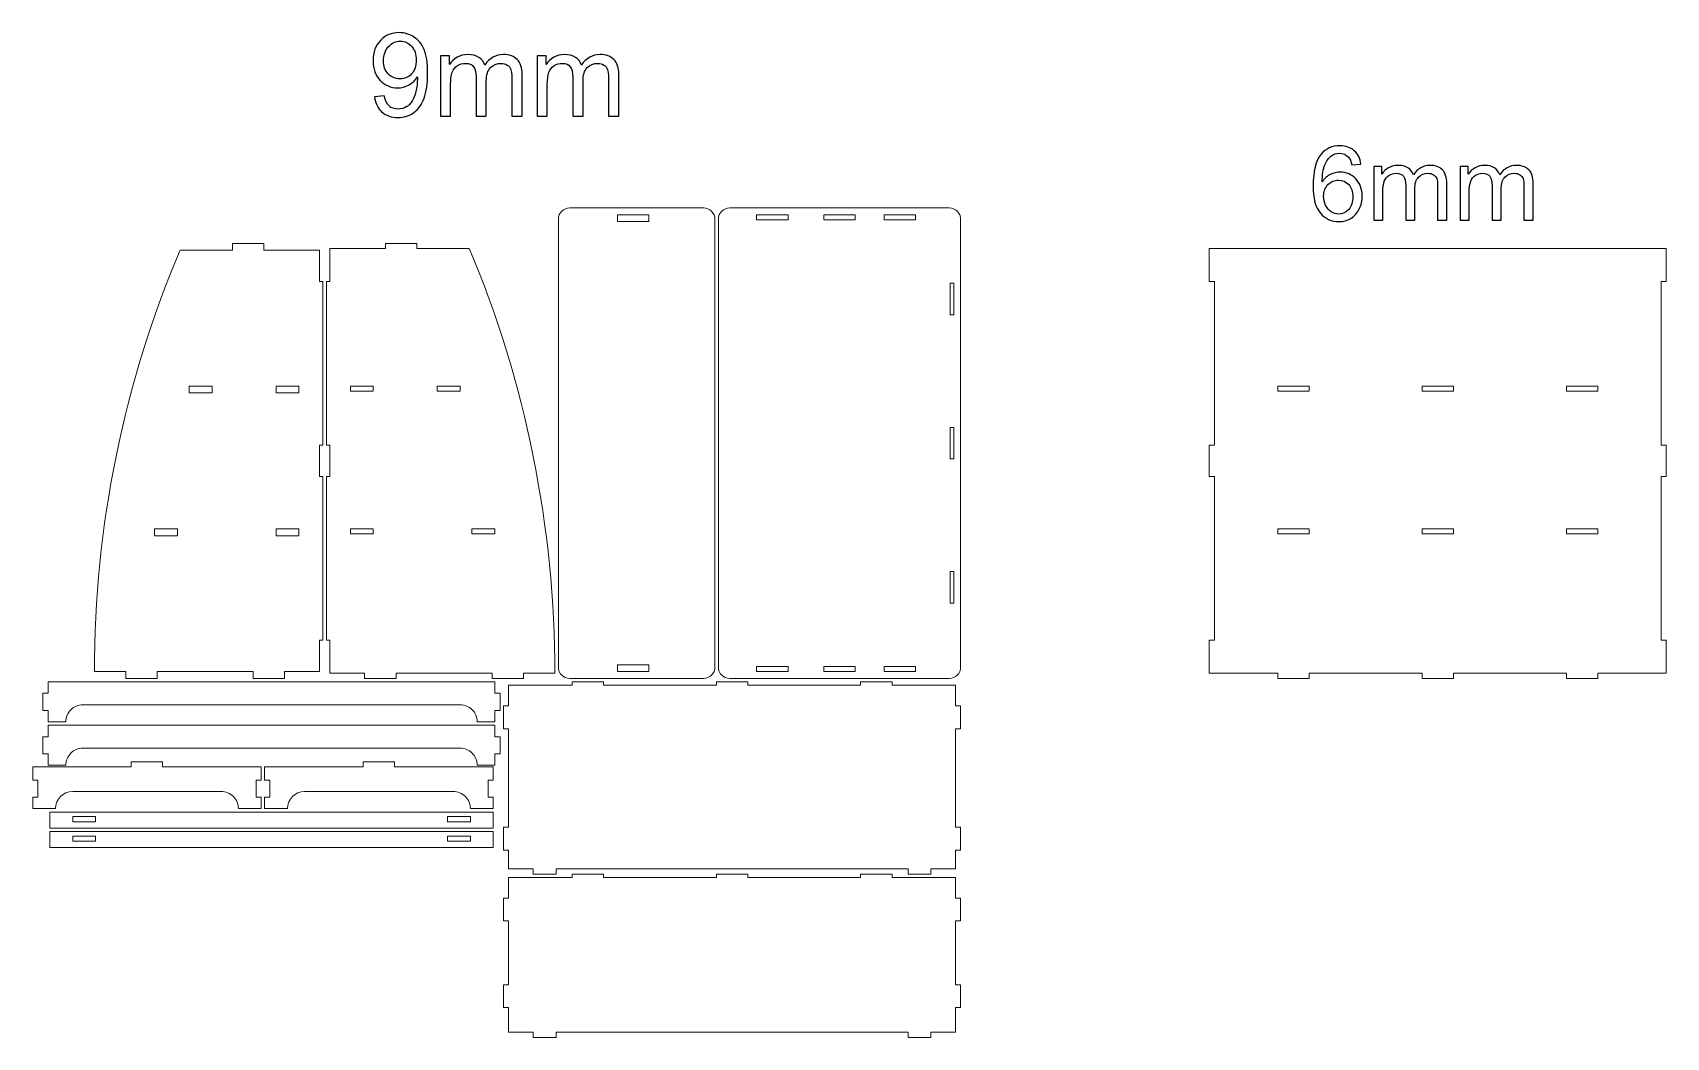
# Model space of a CAD drawing. Header units: millimetres. Extents: x -1430 to 1430, y -726 to 1033.
import ezdxf

# ---------------------------------------------------------------- set-up
doc = ezdxf.new("R2010")
doc.units = ezdxf.units.MM
doc.header["$MEASUREMENT"] = 0
doc.layers.add('Camada 1', color=7, linetype='Continuous')

msp = doc.modelspace()

# ---------------------------------------------------------------- linework, layer by layer
at = {"layer": 'Camada 1', "color": 250}
for points, knots in [([(-831.2559, 920.9229), (-831.2559, 920.9229), (-814.1915, 922.3449), (-814.1915, 922.3449), (-814.1915, 922.3449), (-812.7356, 914.2867), (-809.9593, 908.4632), (-805.8625, 904.8404), (-805.8625, 904.8404), (-801.7657, 901.2176), (-796.5177, 899.3892), (-790.0847, 899.3892), (-790.0847, 899.3892), (-784.5997, 899.3892), (-779.7919, 900.642), (-775.6274, 903.1813), (-775.6274, 903.1813), (-771.4628, 905.6868), (-768.0771, 909.0387), (-765.47, 913.271), (-765.47, 913.271), (-762.8629, 917.4694), (-760.6622, 923.1575), (-758.8677, 930.3015), (-758.8677, 930.3015), (-757.0732, 937.4455), (-756.1929, 944.725), (-756.1929, 952.1399), (-756.1929, 952.1399), (-756.1929, 952.9186), (-756.2268, 954.1375), (-756.2945, 955.7288), (-756.2945, 955.7288), (-759.8496, 950.0407), (-764.7251, 945.4021), (-770.8873, 941.8809), (-770.8873, 941.8809), (-777.0494, 938.3258), (-783.7533, 936.5652), (-790.9311, 936.5652), (-790.9311, 936.5652), (-802.9507, 936.5652), (-813.1081, 940.9329), (-821.4371, 949.6682), (-821.4371, 949.6682), (-829.7323, 958.3697), (-833.8968, 969.8814), (-833.8968, 984.1694), (-833.8968, 984.1694), (-833.8968, 998.9315), (-829.563, 1010.7817), (-820.8615, 1019.7879), (-820.8615, 1019.7879), (-812.1939, 1028.7603), (-801.3255, 1033.2634), (-788.2225, 1033.2634), (-788.2225, 1033.2634), (-778.81, 1033.2634), (-770.1762, 1030.724), (-762.3212, 1025.6115), (-762.3212, 1025.6115), (-754.5, 1020.5328), (-748.5749, 1013.2872), (-744.512, 1003.8409), (-744.512, 1003.8409), (-740.449, 994.4284), (-738.4175, 980.7836), (-738.4175, 962.9405), (-738.4175, 962.9405), (-738.4175, 944.3525), (-740.4151, 929.5566), (-744.4442, 918.5528), (-744.4442, 918.5528), (-748.4733, 907.5151), (-754.5, 899.1522), (-762.4566, 893.3964), (-762.4566, 893.3964), (-770.4132, 887.6406), (-779.7242, 884.7626), (-790.4233, 884.7626), (-790.4233, 884.7626), (-801.7995, 884.7626), (-811.0766, 887.9114), (-818.2883, 894.2428), (-818.2883, 894.2428), (-825.4662, 900.5743), (-829.8, 909.4789), (-831.2559, 920.9229)], [0, 0, 0, 0, 0.043478261, 0.043478261, 0.043478261, 0.043478261, 0.086956522, 0.086956522, 0.086956522, 0.086956522, 0.130434783, 0.130434783, 0.130434783, 0.130434783, 0.173913043, 0.173913043, 0.173913043, 0.173913043, 0.217391304, 0.217391304, 0.217391304, 0.217391304, 0.260869565, 0.260869565, 0.260869565, 0.260869565, 0.304347826, 0.304347826, 0.304347826, 0.304347826, 0.347826087, 0.347826087, 0.347826087, 0.347826087, 0.391304348, 0.391304348, 0.391304348, 0.391304348, 0.434782609, 0.434782609, 0.434782609, 0.434782609, 0.47826087, 0.47826087, 0.47826087, 0.47826087, 0.52173913, 0.52173913, 0.52173913, 0.52173913, 0.565217391, 0.565217391, 0.565217391, 0.565217391, 0.608695652, 0.608695652, 0.608695652, 0.608695652, 0.652173913, 0.652173913, 0.652173913, 0.652173913, 0.695652174, 0.695652174, 0.695652174, 0.695652174, 0.739130435, 0.739130435, 0.739130435, 0.739130435, 0.782608696, 0.782608696, 0.782608696, 0.782608696, 0.826086957, 0.826086957, 0.826086957, 0.826086957, 0.869565217, 0.869565217, 0.869565217, 0.869565217, 0.913043478, 0.913043478, 0.913043478, 0.913043478, 1, 1, 1, 1]), ([(-758.326, 985.0836), (-758.326, 995.3087), (-761.0346, 1003.4346), (-766.4519, 1009.4274), (-766.4519, 1009.4274), (-771.8353, 1015.4203), (-778.4037, 1018.4336), (-786.1233, 1018.4336), (-786.1233, 1018.4336), (-794.1138, 1018.4336), (-801.0208, 1015.2171), (-806.8443, 1008.7503), (-806.8443, 1008.7503), (-812.7018, 1002.2834), (-815.6135, 993.8866), (-815.6135, 983.5938), (-815.6135, 983.5938), (-815.6135, 974.3506), (-812.8372, 966.8342), (-807.3184, 961.0783), (-807.3184, 961.0783), (-801.7657, 955.2886), (-794.8587, 952.4107), (-786.6312, 952.4107), (-786.6312, 952.4107), (-778.3699, 952.4107), (-771.5983, 955.2886), (-766.2826, 961.0783), (-766.2826, 961.0783), (-760.9669, 966.8342), (-758.326, 974.8585), (-758.326, 985.0836)], [0, 0, 0, 0, 0.111111111, 0.111111111, 0.111111111, 0.111111111, 0.222222222, 0.222222222, 0.222222222, 0.222222222, 0.333333333, 0.333333333, 0.333333333, 0.333333333, 0.444444444, 0.444444444, 0.444444444, 0.444444444, 0.555555556, 0.555555556, 0.555555556, 0.555555556, 0.666666667, 0.666666667, 0.666666667, 0.666666667, 0.777777778, 0.777777778, 0.777777778, 0.777777778, 1, 1, 1, 1]), ([(-716.0375, 887.2004), (-716.0375, 887.2004), (-716.0375, 992.6339), (-716.0375, 992.6339), (-716.0375, 992.6339), (-716.0375, 992.6339), (-699.9888, 992.6339), (-699.9888, 992.6339), (-699.9888, 992.6339), (-699.9888, 992.6339), (-699.9888, 977.7364), (-699.9888, 977.7364), (-699.9888, 977.7364), (-696.7046, 982.8828), (-692.3031, 987.0473), (-686.8181, 990.1623), (-686.8181, 990.1623), (-681.3331, 993.3111), (-675.1033, 994.8685), (-668.0947, 994.8685), (-668.0947, 994.8685), (-660.3074, 994.8685), (-653.9082, 993.2433), (-648.9311, 990.0268), (-648.9311, 990.0268), (-643.954, 986.7765), (-640.4328, 982.2734), (-638.4013, 976.4498), (-638.4013, 976.4498), (-630.0045, 988.7402), (-619.1362, 994.8685), (-605.7284, 994.8685), (-605.7284, 994.8685), (-595.2325, 994.8685), (-587.1404, 991.9906), (-581.52, 986.2009), (-581.52, 986.2009), (-575.8658, 980.4112), (-573.0217, 971.5066), (-573.0217, 959.487), (-573.0217, 959.487), (-573.0217, 959.487), (-573.0217, 887.2004), (-573.0217, 887.2004), (-573.0217, 887.2004), (-573.0217, 887.2004), (-590.8987, 887.2004), (-590.8987, 887.2004), (-590.8987, 887.2004), (-590.8987, 887.2004), (-590.8987, 953.5619), (-590.8987, 953.5619), (-590.8987, 953.5619), (-590.8987, 960.672), (-591.5081, 965.8184), (-592.6593, 968.9672), (-592.6593, 968.9672), (-593.8105, 972.116), (-595.9096, 974.6215), (-598.9907, 976.5514), (-598.9907, 976.5514), (-602.0379, 978.4813), (-605.6269, 979.4293), (-609.7237, 979.4293), (-609.7237, 979.4293), (-617.1724, 979.4293), (-623.3345, 976.9577), (-628.2439, 972.0483), (-628.2439, 972.0483), (-633.1533, 967.105), (-635.5911, 959.2162), (-635.5911, 948.3816), (-635.5911, 948.3816), (-635.5911, 948.3816), (-635.5911, 887.2004), (-635.5911, 887.2004), (-635.5911, 887.2004), (-635.5911, 887.2004), (-653.4681, 887.2004), (-653.4681, 887.2004), (-653.4681, 887.2004), (-653.4681, 887.2004), (-653.4681, 955.6272), (-653.4681, 955.6272), (-653.4681, 955.6272), (-653.4681, 963.55), (-654.924, 969.509), (-657.8357, 973.4703), (-657.8357, 973.4703), (-660.7475, 977.4317), (-665.5215, 979.4293), (-672.1238, 979.4293), (-672.1238, 979.4293), (-677.1347, 979.4293), (-681.7733, 978.1089), (-686.0394, 975.4679), (-686.0394, 975.4679), (-690.3055, 972.827), (-693.3865, 968.9672), (-695.3164, 963.8547), (-695.3164, 963.8547), (-697.2125, 958.776), (-698.1605, 951.4288), (-698.1605, 941.847), (-698.1605, 941.847), (-698.1605, 941.847), (-698.1605, 887.2004), (-698.1605, 887.2004), (-698.1605, 887.2004), (-698.1605, 887.2004), (-716.0375, 887.2004), (-716.0375, 887.2004)], [0, 0, 0, 0, 0.034482759, 0.034482759, 0.034482759, 0.034482759, 0.068965517, 0.068965517, 0.068965517, 0.068965517, 0.103448276, 0.103448276, 0.103448276, 0.103448276, 0.137931034, 0.137931034, 0.137931034, 0.137931034, 0.172413793, 0.172413793, 0.172413793, 0.172413793, 0.206896552, 0.206896552, 0.206896552, 0.206896552, 0.24137931, 0.24137931, 0.24137931, 0.24137931, 0.275862069, 0.275862069, 0.275862069, 0.275862069, 0.310344828, 0.310344828, 0.310344828, 0.310344828, 0.344827586, 0.344827586, 0.344827586, 0.344827586, 0.379310345, 0.379310345, 0.379310345, 0.379310345, 0.413793103, 0.413793103, 0.413793103, 0.413793103, 0.448275862, 0.448275862, 0.448275862, 0.448275862, 0.482758621, 0.482758621, 0.482758621, 0.482758621, 0.517241379, 0.517241379, 0.517241379, 0.517241379, 0.551724138, 0.551724138, 0.551724138, 0.551724138, 0.586206897, 0.586206897, 0.586206897, 0.586206897, 0.620689655, 0.620689655, 0.620689655, 0.620689655, 0.655172414, 0.655172414, 0.655172414, 0.655172414, 0.689655172, 0.689655172, 0.689655172, 0.689655172, 0.724137931, 0.724137931, 0.724137931, 0.724137931, 0.75862069, 0.75862069, 0.75862069, 0.75862069, 0.793103448, 0.793103448, 0.793103448, 0.793103448, 0.827586207, 0.827586207, 0.827586207, 0.827586207, 0.862068966, 0.862068966, 0.862068966, 0.862068966, 0.896551724, 0.896551724, 0.896551724, 0.896551724, 0.931034483, 0.931034483, 0.931034483, 0.931034483, 1, 1, 1, 1]), ([(-546.8157, 887.2004), (-546.8157, 887.2004), (-546.8157, 992.6339), (-546.8157, 992.6339), (-546.8157, 992.6339), (-546.8157, 992.6339), (-530.767, 992.6339), (-530.767, 992.6339), (-530.767, 992.6339), (-530.767, 992.6339), (-530.767, 977.7364), (-530.767, 977.7364), (-530.767, 977.7364), (-527.4828, 982.8828), (-523.0813, 987.0473), (-517.5963, 990.1623), (-517.5963, 990.1623), (-512.1113, 993.3111), (-505.8815, 994.8685), (-498.8729, 994.8685), (-498.8729, 994.8685), (-491.0856, 994.8685), (-484.6864, 993.2433), (-479.7093, 990.0268), (-479.7093, 990.0268), (-474.7322, 986.7765), (-471.211, 982.2734), (-469.1795, 976.4498), (-469.1795, 976.4498), (-460.7827, 988.7402), (-449.9144, 994.8685), (-436.5066, 994.8685), (-436.5066, 994.8685), (-426.0107, 994.8685), (-417.9186, 991.9906), (-412.2982, 986.2009), (-412.2982, 986.2009), (-406.644, 980.4112), (-403.7999, 971.5066), (-403.7999, 959.487), (-403.7999, 959.487), (-403.7999, 959.487), (-403.7999, 887.2004), (-403.7999, 887.2004), (-403.7999, 887.2004), (-403.7999, 887.2004), (-421.6769, 887.2004), (-421.6769, 887.2004), (-421.6769, 887.2004), (-421.6769, 887.2004), (-421.6769, 953.5619), (-421.6769, 953.5619), (-421.6769, 953.5619), (-421.6769, 960.672), (-422.2863, 965.8184), (-423.4375, 968.9672), (-423.4375, 968.9672), (-424.5887, 972.116), (-426.6878, 974.6215), (-429.7689, 976.5514), (-429.7689, 976.5514), (-432.8161, 978.4813), (-436.4051, 979.4293), (-440.5019, 979.4293), (-440.5019, 979.4293), (-447.9506, 979.4293), (-454.1127, 976.9577), (-459.0221, 972.0483), (-459.0221, 972.0483), (-463.9315, 967.105), (-466.3693, 959.2162), (-466.3693, 948.3816), (-466.3693, 948.3816), (-466.3693, 948.3816), (-466.3693, 887.2004), (-466.3693, 887.2004), (-466.3693, 887.2004), (-466.3693, 887.2004), (-484.2463, 887.2004), (-484.2463, 887.2004), (-484.2463, 887.2004), (-484.2463, 887.2004), (-484.2463, 955.6272), (-484.2463, 955.6272), (-484.2463, 955.6272), (-484.2463, 963.55), (-485.7022, 969.509), (-488.6139, 973.4703), (-488.6139, 973.4703), (-491.5257, 977.4317), (-496.2997, 979.4293), (-502.902, 979.4293), (-502.902, 979.4293), (-507.9129, 979.4293), (-512.5515, 978.1089), (-516.8176, 975.4679), (-516.8176, 975.4679), (-521.0837, 972.827), (-524.1647, 968.9672), (-526.0946, 963.8547), (-526.0946, 963.8547), (-527.9907, 958.776), (-528.9387, 951.4288), (-528.9387, 941.847), (-528.9387, 941.847), (-528.9387, 941.847), (-528.9387, 887.2004), (-528.9387, 887.2004), (-528.9387, 887.2004), (-528.9387, 887.2004), (-546.8157, 887.2004), (-546.8157, 887.2004)], [0, 0, 0, 0, 0.034482759, 0.034482759, 0.034482759, 0.034482759, 0.068965517, 0.068965517, 0.068965517, 0.068965517, 0.103448276, 0.103448276, 0.103448276, 0.103448276, 0.137931034, 0.137931034, 0.137931034, 0.137931034, 0.172413793, 0.172413793, 0.172413793, 0.172413793, 0.206896552, 0.206896552, 0.206896552, 0.206896552, 0.24137931, 0.24137931, 0.24137931, 0.24137931, 0.275862069, 0.275862069, 0.275862069, 0.275862069, 0.310344828, 0.310344828, 0.310344828, 0.310344828, 0.344827586, 0.344827586, 0.344827586, 0.344827586, 0.379310345, 0.379310345, 0.379310345, 0.379310345, 0.413793103, 0.413793103, 0.413793103, 0.413793103, 0.448275862, 0.448275862, 0.448275862, 0.448275862, 0.482758621, 0.482758621, 0.482758621, 0.482758621, 0.517241379, 0.517241379, 0.517241379, 0.517241379, 0.551724138, 0.551724138, 0.551724138, 0.551724138, 0.586206897, 0.586206897, 0.586206897, 0.586206897, 0.620689655, 0.620689655, 0.620689655, 0.620689655, 0.655172414, 0.655172414, 0.655172414, 0.655172414, 0.689655172, 0.689655172, 0.689655172, 0.689655172, 0.724137931, 0.724137931, 0.724137931, 0.724137931, 0.75862069, 0.75862069, 0.75862069, 0.75862069, 0.793103448, 0.793103448, 0.793103448, 0.793103448, 0.827586207, 0.827586207, 0.827586207, 0.827586207, 0.862068966, 0.862068966, 0.862068966, 0.862068966, 0.896551724, 0.896551724, 0.896551724, 0.896551724, 0.931034483, 0.931034483, 0.931034483, 0.931034483, 1, 1, 1, 1]), ([(895.1448, 802.8071), (895.1448, 802.8071), (879.3577, 801.5369), (879.3577, 801.5369), (879.3577, 801.5369), (877.9363, 807.7973), (875.91, 812.364), (873.2788, 815.2069), (873.2788, 815.2069), (868.954, 819.7737), (863.6009, 822.042), (857.2497, 822.042), (857.2497, 822.042), (852.1386, 822.042), (847.6021, 820.6205), (843.7006, 817.7776), (843.7006, 817.7776), (838.6802, 814.1182), (834.7486, 808.7953), (831.8149, 801.7788), (831.8149, 801.7788), (828.9116, 794.7321), (827.3994, 784.7215), (827.2784, 771.747), (827.2784, 771.747), (831.1193, 777.584), (835.8373, 781.9391), (841.4021, 784.7517), (841.4021, 784.7517), (846.9669, 787.5946), (852.7737, 789.0161), (858.8829, 789.0161), (858.8829, 789.0161), (869.5286, 789.0161), (878.6016, 785.0844), (886.102, 777.2513), (886.102, 777.2513), (893.5722, 769.4183), (897.3224, 759.3169), (897.3224, 746.8869), (897.3224, 746.8869), (897.3224, 738.7211), (895.5682, 731.1602), (892.06, 724.1438), (892.06, 724.1438), (888.5215, 717.1273), (883.7128, 711.7742), (877.5431, 708.0542), (877.5431, 708.0542), (871.4037, 704.3343), (864.4174, 702.4592), (856.6146, 702.4592), (856.6146, 702.4592), (843.3377, 702.4592), (832.4803, 707.3586), (824.0726, 717.1273), (824.0726, 717.1273), (815.6952, 726.8959), (811.4913, 743.0157), (811.4913, 765.4564), (811.4913, 765.4564), (811.4913, 790.5585), (816.1488, 808.8256), (825.4336, 820.2274), (825.4336, 820.2274), (833.5388, 830.1472), (844.4567, 835.1072), (858.2175, 835.1072), (858.2175, 835.1072), (868.4398, 835.1072), (876.8475, 832.234), (883.3801, 826.518), (883.3801, 826.518), (889.9127, 820.802), (893.8444, 812.9084), (895.1448, 802.8071)], [0, 0, 0, 0, 0.05, 0.05, 0.05, 0.05, 0.1, 0.1, 0.1, 0.1, 0.15, 0.15, 0.15, 0.15, 0.2, 0.2, 0.2, 0.2, 0.25, 0.25, 0.25, 0.25, 0.3, 0.3, 0.3, 0.3, 0.35, 0.35, 0.35, 0.35, 0.4, 0.4, 0.4, 0.4, 0.45, 0.45, 0.45, 0.45, 0.5, 0.5, 0.5, 0.5, 0.55, 0.55, 0.55, 0.55, 0.6, 0.6, 0.6, 0.6, 0.65, 0.65, 0.65, 0.65, 0.7, 0.7, 0.7, 0.7, 0.75, 0.75, 0.75, 0.75, 0.8, 0.8, 0.8, 0.8, 0.85, 0.85, 0.85, 0.85, 0.9, 0.9, 0.9, 0.9, 1, 1, 1, 1]), ([(917.4948, 704.6367), (917.4948, 704.6367), (917.4948, 798.815), (917.4948, 798.815), (917.4948, 798.815), (917.4948, 798.815), (931.8302, 798.815), (931.8302, 798.815), (931.8302, 798.815), (931.8302, 798.815), (931.8302, 785.5078), (931.8302, 785.5078), (931.8302, 785.5078), (934.7639, 790.1048), (938.6955, 793.8248), (943.595, 796.6072), (943.595, 796.6072), (948.4944, 799.4198), (954.0592, 800.811), (960.3196, 800.811), (960.3196, 800.811), (967.2756, 800.811), (972.9916, 799.3593), (977.4374, 796.4862), (977.4374, 796.4862), (981.8832, 793.5828), (985.0286, 789.5604), (986.8432, 784.3586), (986.8432, 784.3586), (994.3436, 795.337), (1004.0517, 800.811), (1016.0281, 800.811), (1016.0281, 800.811), (1025.4036, 800.811), (1032.6318, 798.2403), (1037.6522, 793.0687), (1037.6522, 793.0687), (1042.7029, 787.8971), (1045.2434, 779.943), (1045.2434, 769.2066), (1045.2434, 769.2066), (1045.2434, 769.2066), (1045.2434, 704.6367), (1045.2434, 704.6367), (1045.2434, 704.6367), (1045.2434, 704.6367), (1029.2748, 704.6367), (1029.2748, 704.6367), (1029.2748, 704.6367), (1029.2748, 704.6367), (1029.2748, 763.914), (1029.2748, 763.914), (1029.2748, 763.914), (1029.2748, 770.2651), (1028.7304, 774.8621), (1027.7021, 777.6747), (1027.7021, 777.6747), (1026.6739, 780.4874), (1024.7988, 782.7254), (1022.0466, 784.4493), (1022.0466, 784.4493), (1019.3247, 786.1732), (1016.1189, 787.02), (1012.4594, 787.02), (1012.4594, 787.02), (1005.8058, 787.02), (1000.3015, 784.8122), (995.9162, 780.4269), (995.9162, 780.4269), (991.5309, 776.0114), (989.3534, 768.9646), (989.3534, 759.2867), (989.3534, 759.2867), (989.3534, 759.2867), (989.3534, 704.6367), (989.3534, 704.6367), (989.3534, 704.6367), (989.3534, 704.6367), (973.3848, 704.6367), (973.3848, 704.6367), (973.3848, 704.6367), (973.3848, 704.6367), (973.3848, 765.7588), (973.3848, 765.7588), (973.3848, 765.7588), (973.3848, 772.8358), (972.0843, 778.1586), (969.4834, 781.6971), (969.4834, 781.6971), (966.8825, 785.2356), (962.6181, 787.02), (956.7206, 787.02), (956.7206, 787.02), (952.2446, 787.02), (948.1012, 785.8405), (944.2906, 783.4815), (944.2906, 783.4815), (940.4799, 781.1225), (937.7277, 777.6747), (936.0038, 773.108), (936.0038, 773.108), (934.3102, 768.5715), (933.4634, 762.0086), (933.4634, 753.4497), (933.4634, 753.4497), (933.4634, 753.4497), (933.4634, 704.6367), (933.4634, 704.6367), (933.4634, 704.6367), (933.4634, 704.6367), (917.4948, 704.6367), (917.4948, 704.6367)], [0, 0, 0, 0, 0.034482759, 0.034482759, 0.034482759, 0.034482759, 0.068965517, 0.068965517, 0.068965517, 0.068965517, 0.103448276, 0.103448276, 0.103448276, 0.103448276, 0.137931034, 0.137931034, 0.137931034, 0.137931034, 0.172413793, 0.172413793, 0.172413793, 0.172413793, 0.206896552, 0.206896552, 0.206896552, 0.206896552, 0.24137931, 0.24137931, 0.24137931, 0.24137931, 0.275862069, 0.275862069, 0.275862069, 0.275862069, 0.310344828, 0.310344828, 0.310344828, 0.310344828, 0.344827586, 0.344827586, 0.344827586, 0.344827586, 0.379310345, 0.379310345, 0.379310345, 0.379310345, 0.413793103, 0.413793103, 0.413793103, 0.413793103, 0.448275862, 0.448275862, 0.448275862, 0.448275862, 0.482758621, 0.482758621, 0.482758621, 0.482758621, 0.517241379, 0.517241379, 0.517241379, 0.517241379, 0.551724138, 0.551724138, 0.551724138, 0.551724138, 0.586206897, 0.586206897, 0.586206897, 0.586206897, 0.620689655, 0.620689655, 0.620689655, 0.620689655, 0.655172414, 0.655172414, 0.655172414, 0.655172414, 0.689655172, 0.689655172, 0.689655172, 0.689655172, 0.724137931, 0.724137931, 0.724137931, 0.724137931, 0.75862069, 0.75862069, 0.75862069, 0.75862069, 0.793103448, 0.793103448, 0.793103448, 0.793103448, 0.827586207, 0.827586207, 0.827586207, 0.827586207, 0.862068966, 0.862068966, 0.862068966, 0.862068966, 0.896551724, 0.896551724, 0.896551724, 0.896551724, 0.931034483, 0.931034483, 0.931034483, 0.931034483, 1, 1, 1, 1]), ([(1068.6518, 704.6367), (1068.6518, 704.6367), (1068.6518, 798.815), (1068.6518, 798.815), (1068.6518, 798.815), (1068.6518, 798.815), (1082.9872, 798.815), (1082.9872, 798.815), (1082.9872, 798.815), (1082.9872, 798.815), (1082.9872, 785.5078), (1082.9872, 785.5078), (1082.9872, 785.5078), (1085.9209, 790.1048), (1089.8525, 793.8248), (1094.752, 796.6072), (1094.752, 796.6072), (1099.6514, 799.4198), (1105.2162, 800.811), (1111.4766, 800.811), (1111.4766, 800.811), (1118.4326, 800.811), (1124.1486, 799.3593), (1128.5944, 796.4862), (1128.5944, 796.4862), (1133.0402, 793.5828), (1136.1856, 789.5604), (1138.0002, 784.3586), (1138.0002, 784.3586), (1145.5006, 795.337), (1155.2087, 800.811), (1167.1851, 800.811), (1167.1851, 800.811), (1176.5606, 800.811), (1183.7888, 798.2403), (1188.8092, 793.0687), (1188.8092, 793.0687), (1193.8599, 787.8971), (1196.4004, 779.943), (1196.4004, 769.2066), (1196.4004, 769.2066), (1196.4004, 769.2066), (1196.4004, 704.6367), (1196.4004, 704.6367), (1196.4004, 704.6367), (1196.4004, 704.6367), (1180.4318, 704.6367), (1180.4318, 704.6367), (1180.4318, 704.6367), (1180.4318, 704.6367), (1180.4318, 763.914), (1180.4318, 763.914), (1180.4318, 763.914), (1180.4318, 770.2651), (1179.8874, 774.8621), (1178.8591, 777.6747), (1178.8591, 777.6747), (1177.8309, 780.4874), (1175.9558, 782.7254), (1173.2036, 784.4493), (1173.2036, 784.4493), (1170.4817, 786.1732), (1167.2759, 787.02), (1163.6164, 787.02), (1163.6164, 787.02), (1156.9628, 787.02), (1151.4585, 784.8122), (1147.0732, 780.4269), (1147.0732, 780.4269), (1142.6879, 776.0114), (1140.5104, 768.9646), (1140.5104, 759.2867), (1140.5104, 759.2867), (1140.5104, 759.2867), (1140.5104, 704.6367), (1140.5104, 704.6367), (1140.5104, 704.6367), (1140.5104, 704.6367), (1124.5418, 704.6367), (1124.5418, 704.6367), (1124.5418, 704.6367), (1124.5418, 704.6367), (1124.5418, 765.7588), (1124.5418, 765.7588), (1124.5418, 765.7588), (1124.5418, 772.8358), (1123.2413, 778.1586), (1120.6404, 781.6971), (1120.6404, 781.6971), (1118.0395, 785.2356), (1113.7751, 787.02), (1107.8776, 787.02), (1107.8776, 787.02), (1103.4016, 787.02), (1099.2582, 785.8405), (1095.4476, 783.4815), (1095.4476, 783.4815), (1091.6369, 781.1225), (1088.8847, 777.6747), (1087.1608, 773.108), (1087.1608, 773.108), (1085.4672, 768.5715), (1084.6204, 762.0086), (1084.6204, 753.4497), (1084.6204, 753.4497), (1084.6204, 753.4497), (1084.6204, 704.6367), (1084.6204, 704.6367), (1084.6204, 704.6367), (1084.6204, 704.6367), (1068.6518, 704.6367), (1068.6518, 704.6367)], [0, 0, 0, 0, 0.034482759, 0.034482759, 0.034482759, 0.034482759, 0.068965517, 0.068965517, 0.068965517, 0.068965517, 0.103448276, 0.103448276, 0.103448276, 0.103448276, 0.137931034, 0.137931034, 0.137931034, 0.137931034, 0.172413793, 0.172413793, 0.172413793, 0.172413793, 0.206896552, 0.206896552, 0.206896552, 0.206896552, 0.24137931, 0.24137931, 0.24137931, 0.24137931, 0.275862069, 0.275862069, 0.275862069, 0.275862069, 0.310344828, 0.310344828, 0.310344828, 0.310344828, 0.344827586, 0.344827586, 0.344827586, 0.344827586, 0.379310345, 0.379310345, 0.379310345, 0.379310345, 0.413793103, 0.413793103, 0.413793103, 0.413793103, 0.448275862, 0.448275862, 0.448275862, 0.448275862, 0.482758621, 0.482758621, 0.482758621, 0.482758621, 0.517241379, 0.517241379, 0.517241379, 0.517241379, 0.551724138, 0.551724138, 0.551724138, 0.551724138, 0.586206897, 0.586206897, 0.586206897, 0.586206897, 0.620689655, 0.620689655, 0.620689655, 0.620689655, 0.655172414, 0.655172414, 0.655172414, 0.655172414, 0.689655172, 0.689655172, 0.689655172, 0.689655172, 0.724137931, 0.724137931, 0.724137931, 0.724137931, 0.75862069, 0.75862069, 0.75862069, 0.75862069, 0.793103448, 0.793103448, 0.793103448, 0.793103448, 0.827586207, 0.827586207, 0.827586207, 0.827586207, 0.862068966, 0.862068966, 0.862068966, 0.862068966, 0.896551724, 0.896551724, 0.896551724, 0.896551724, 0.931034483, 0.931034483, 0.931034483, 0.931034483, 1, 1, 1, 1]), ([(829.8189, 746.7357), (829.8189, 741.2313), (830.9984, 735.969), (833.3271, 730.9485), (833.3271, 730.9485), (835.6559, 725.9281), (838.9222, 722.1174), (843.0655, 719.4863), (843.0655, 719.4863), (847.2391, 716.8551), (851.6547, 715.5244), (856.3424, 715.5244), (856.3424, 715.5244), (863.1472, 715.5244), (868.954, 718.2463), (873.7627, 723.6901), (873.7627, 723.6901), (878.5714, 729.1339), (880.9909, 736.5133), (880.9909, 745.8586), (880.9909, 745.8586), (880.9909, 754.8409), (878.6016, 761.9179), (873.8534, 767.0895), (873.8534, 767.0895), (869.1052, 772.2612), (863.0565, 774.8621), (855.7073, 774.8621), (855.7073, 774.8621), (848.5094, 774.8621), (842.3699, 772.2612), (837.3495, 767.0895), (837.3495, 767.0895), (832.3291, 761.9179), (829.8189, 755.1433), (829.8189, 746.7357)], [0, 0, 0, 0, 0.1, 0.1, 0.1, 0.1, 0.2, 0.2, 0.2, 0.2, 0.3, 0.3, 0.3, 0.3, 0.4, 0.4, 0.4, 0.4, 0.5, 0.5, 0.5, 0.5, 0.6, 0.6, 0.6, 0.6, 0.7, 0.7, 0.7, 0.7, 0.8, 0.8, 0.8, 0.8, 1, 1, 1, 1])]:
    msp.add_open_spline(points, degree=3, knots=knots, dxfattribs=at)
at = {"layer": 'Camada 1', "color": 30, "lineweight": 20}
for points, knots in [([(-235.5466, -77.7103), (-235.5466, -77.7103), (-235.5466, 706.2897), (-235.5466, 706.2897), (-235.5466, 706.2897), (-235.5466, 711.594), (-237.6537, 716.6811), (-241.4045, 720.4318), (-241.4045, 720.4318), (-245.1552, 724.1826), (-250.2423, 726.2897), (-255.5466, 726.2897), (-255.5466, 726.2897), (-255.5466, 726.2897), (-489.5466, 726.2897), (-489.5466, 726.2897), (-489.5466, 726.2897), (-494.8509, 726.2897), (-499.938, 724.1826), (-503.6887, 720.4318), (-503.6887, 720.4318), (-507.4395, 716.6811), (-509.5466, 711.594), (-509.5466, 706.2897), (-509.5466, 706.2897), (-509.5466, 706.2897), (-509.5466, -77.7103), (-509.5466, -77.7103), (-509.5466, -77.7103), (-509.5466, -88.756), (-500.5924, -97.7102), (-489.5466, -97.7103), (-489.5466, -97.7103), (-489.5466, -97.7103), (-255.5466, -97.7103), (-255.5466, -97.7103), (-255.5466, -97.7103), (-250.2423, -97.7103), (-245.1552, -95.6032), (-241.4045, -91.8524), (-241.4045, -91.8524), (-237.6537, -88.1017), (-235.5466, -83.0146), (-235.5466, -77.7103)], [0, 0, 0, 0, 0.083333333, 0.083333333, 0.083333333, 0.083333333, 0.166666667, 0.166666667, 0.166666667, 0.166666667, 0.25, 0.25, 0.25, 0.25, 0.333333333, 0.333333333, 0.333333333, 0.333333333, 0.416666667, 0.416666667, 0.416666667, 0.416666667, 0.5, 0.5, 0.5, 0.5, 0.583333333, 0.583333333, 0.583333333, 0.583333333, 0.666666667, 0.666666667, 0.666666667, 0.666666667, 0.75, 0.75, 0.75, 0.75, 0.833333333, 0.833333333, 0.833333333, 0.833333333, 1, 1, 1, 1]), ([(-209.5466, -97.7103), (-209.5466, -97.7103), (174.4534, -97.7103), (174.4534, -97.7103), (174.4534, -97.7103), (179.7577, -97.7103), (184.8448, -95.6032), (188.5955, -91.8524), (188.5955, -91.8524), (192.3463, -88.1017), (194.4534, -83.0146), (194.4534, -77.7103), (194.4534, -77.7103), (194.4534, -77.7103), (194.4534, 706.2897), (194.4534, 706.2897), (194.4534, 706.2897), (194.4534, 711.594), (192.3463, 716.6811), (188.5955, 720.4318), (188.5955, 720.4318), (184.8448, 724.1826), (179.7577, 726.2897), (174.4534, 726.2897), (174.4534, 726.2897), (174.4534, 726.2897), (-209.5466, 726.2897), (-209.5466, 726.2897), (-209.5466, 726.2897), (-214.8509, 726.2897), (-219.938, 724.1826), (-223.6887, 720.4318), (-223.6887, 720.4318), (-227.4395, 716.6811), (-229.5466, 711.594), (-229.5466, 706.2897), (-229.5466, 706.2897), (-229.5466, 706.2897), (-229.5466, -77.7103), (-229.5466, -77.7103), (-229.5466, -77.7103), (-229.5466, -88.756), (-220.5924, -97.7102), (-209.5466, -97.7103)], [0, 0, 0, 0, 0.083333333, 0.083333333, 0.083333333, 0.083333333, 0.166666667, 0.166666667, 0.166666667, 0.166666667, 0.25, 0.25, 0.25, 0.25, 0.333333333, 0.333333333, 0.333333333, 0.333333333, 0.416666667, 0.416666667, 0.416666667, 0.416666667, 0.5, 0.5, 0.5, 0.5, 0.583333333, 0.583333333, 0.583333333, 0.583333333, 0.666666667, 0.666666667, 0.666666667, 0.666666667, 0.75, 0.75, 0.75, 0.75, 0.833333333, 0.833333333, 0.833333333, 0.833333333, 1, 1, 1, 1]), ([(-351.0466, 714.2897), (-351.0466, 714.2897), (-351.0466, 702.2897), (-351.0466, 702.2897), (-351.0466, 702.2897), (-351.0466, 702.2897), (-406.0466, 702.2897), (-406.0466, 702.2897), (-406.0466, 702.2897), (-406.0466, 702.2897), (-406.0466, 714.2897), (-406.0466, 714.2897), (-406.0466, 714.2897), (-406.0466, 714.2897), (-351.0466, 714.2897), (-351.0466, 714.2897)], [0, 0, 0, 0, 0.2, 0.2, 0.2, 0.2, 0.4, 0.4, 0.4, 0.4, 0.6, 0.6, 0.6, 0.6, 1, 1, 1, 1]), ([(-107.5466, 705.2897), (-107.5466, 705.2897), (-162.5466, 705.2897), (-162.5466, 705.2897), (-162.5466, 705.2897), (-162.5466, 705.2897), (-162.5466, 714.2897), (-162.5466, 714.2897), (-162.5466, 714.2897), (-162.5466, 714.2897), (-107.5466, 714.2897), (-107.5466, 714.2897), (-107.5466, 714.2897), (-107.5466, 714.2897), (-107.5466, 705.2897), (-107.5466, 705.2897)], [0, 0, 0, 0, 0.2, 0.2, 0.2, 0.2, 0.4, 0.4, 0.4, 0.4, 0.6, 0.6, 0.6, 0.6, 1, 1, 1, 1]), ([(-45.0466, 714.2897), (-45.0466, 714.2897), (9.9534, 714.2897), (9.9534, 714.2897), (9.9534, 714.2897), (9.9534, 714.2897), (9.9534, 705.2897), (9.9534, 705.2897), (9.9534, 705.2897), (9.9534, 705.2897), (-45.0466, 705.2897), (-45.0466, 705.2897), (-45.0466, 705.2897), (-45.0466, 705.2897), (-45.0466, 714.2897), (-45.0466, 714.2897)], [0, 0, 0, 0, 0.2, 0.2, 0.2, 0.2, 0.4, 0.4, 0.4, 0.4, 0.6, 0.6, 0.6, 0.6, 1, 1, 1, 1]), ([(115.4534, 705.2897), (115.4534, 705.2897), (60.4534, 705.2897), (60.4534, 705.2897), (60.4534, 705.2897), (60.4534, 705.2897), (60.4534, 714.2897), (60.4534, 714.2897), (60.4534, 714.2897), (60.4534, 714.2897), (115.4534, 714.2897), (115.4534, 714.2897), (115.4534, 714.2897), (115.4534, 714.2897), (115.4534, 705.2897), (115.4534, 705.2897)], [0, 0, 0, 0, 0.2, 0.2, 0.2, 0.2, 0.4, 0.4, 0.4, 0.4, 0.6, 0.6, 0.6, 0.6, 1, 1, 1, 1]), ([(-1321.5466, -85.7103), (-1321.5466, 167.86), (-1270.5346, 418.8389), (-1171.5466, 652.2897), (-1171.5466, 652.2897), (-1171.5466, 652.2897), (-1080.0466, 652.2897), (-1080.0466, 652.2897), (-1080.0466, 652.2897), (-1080.0466, 652.2897), (-1080.0466, 664.2897), (-1080.0466, 664.2897), (-1080.0466, 664.2897), (-1080.0466, 664.2897), (-1025.0466, 664.2897), (-1025.0466, 664.2897), (-1025.0466, 664.2897), (-1025.0466, 664.2897), (-1025.0466, 652.2897), (-1025.0466, 652.2897), (-1025.0466, 652.2897), (-1025.0466, 652.2897), (-927.5466, 652.2897), (-927.5466, 652.2897), (-927.5466, 652.2897), (-927.5466, 652.2897), (-927.5466, 597.2897), (-927.5466, 597.2897), (-927.5466, 597.2897), (-927.5466, 597.2897), (-921.5466, 597.2897), (-921.5466, 597.2897), (-921.5466, 597.2897), (-921.5466, 597.2897), (-921.5466, 310.7897), (-921.5466, 310.7897), (-921.5466, 310.7897), (-921.5466, 310.7897), (-927.5466, 310.7897), (-927.5466, 310.7897), (-927.5466, 310.7897), (-927.5466, 310.7897), (-927.5466, 255.7897), (-927.5466, 255.7897), (-927.5466, 255.7897), (-927.5466, 255.7897), (-921.5466, 255.7897), (-921.5466, 255.7897), (-921.5466, 255.7897), (-921.5466, 255.7897), (-921.5466, -30.7103), (-921.5466, -30.7103), (-921.5466, -30.7103), (-921.5466, -30.7103), (-927.5466, -30.7103), (-927.5466, -30.7103), (-927.5466, -30.7103), (-927.5466, -30.7103), (-927.5466, -85.7103), (-927.5466, -85.7103), (-927.5466, -85.7103), (-927.5466, -85.7103), (-988.5466, -85.7103), (-988.5466, -85.7103), (-988.5466, -85.7103), (-988.5466, -85.7103), (-988.5466, -97.7103), (-988.5466, -97.7103), (-988.5466, -97.7103), (-988.5466, -97.7103), (-1043.5466, -97.7103), (-1043.5466, -97.7103), (-1043.5466, -97.7103), (-1043.5466, -97.7103), (-1043.5466, -85.7103), (-1043.5466, -85.7103), (-1043.5466, -85.7103), (-1043.5466, -85.7103), (-1211.5466, -85.7103), (-1211.5466, -85.7103), (-1211.5466, -85.7103), (-1211.5466, -85.7103), (-1211.5466, -97.7103), (-1211.5466, -97.7103), (-1211.5466, -97.7103), (-1211.5466, -97.7103), (-1266.5466, -97.7103), (-1266.5466, -97.7103), (-1266.5466, -97.7103), (-1266.5466, -97.7103), (-1266.5466, -85.7103), (-1266.5466, -85.7103), (-1266.5466, -85.7103), (-1266.5466, -85.7103), (-1321.5466, -85.7103), (-1321.5466, -85.7103)], [0, 0, 0, 0, 0.04, 0.04, 0.04, 0.04, 0.08, 0.08, 0.08, 0.08, 0.12, 0.12, 0.12, 0.12, 0.16, 0.16, 0.16, 0.16, 0.2, 0.2, 0.2, 0.2, 0.24, 0.24, 0.24, 0.24, 0.28, 0.28, 0.28, 0.28, 0.32, 0.32, 0.32, 0.32, 0.36, 0.36, 0.36, 0.36, 0.4, 0.4, 0.4, 0.4, 0.44, 0.44, 0.44, 0.44, 0.48, 0.48, 0.48, 0.48, 0.52, 0.52, 0.52, 0.52, 0.56, 0.56, 0.56, 0.56, 0.6, 0.6, 0.6, 0.6, 0.64, 0.64, 0.64, 0.64, 0.68, 0.68, 0.68, 0.68, 0.72, 0.72, 0.72, 0.72, 0.76, 0.76, 0.76, 0.76, 0.8, 0.8, 0.8, 0.8, 0.84, 0.84, 0.84, 0.84, 0.88, 0.88, 0.88, 0.88, 0.92, 0.92, 0.92, 0.92, 1, 1, 1, 1]), ([(-515.5466, -88.7103), (-515.5466, 164.86), (-566.5586, 421.8389), (-665.5466, 655.2897), (-665.5466, 655.2897), (-665.5466, 655.2897), (-757.0466, 655.2897), (-757.0466, 655.2897), (-757.0466, 655.2897), (-757.0466, 655.2897), (-757.0466, 664.2897), (-757.0466, 664.2897), (-757.0466, 664.2897), (-757.0466, 664.2897), (-812.0466, 664.2897), (-812.0466, 664.2897), (-812.0466, 664.2897), (-812.0466, 664.2897), (-812.0466, 655.2897), (-812.0466, 655.2897), (-812.0466, 655.2897), (-812.0466, 655.2897), (-909.5466, 655.2897), (-909.5466, 655.2897), (-909.5466, 655.2897), (-909.5466, 655.2897), (-909.5466, 597.2897), (-909.5466, 597.2897), (-909.5466, 597.2897), (-909.5466, 597.2897), (-915.5466, 597.2897), (-915.5466, 597.2897), (-915.5466, 597.2897), (-915.5466, 597.2897), (-915.5466, 310.7897), (-915.5466, 310.7897), (-915.5466, 310.7897), (-915.5466, 310.7897), (-909.5466, 310.7897), (-909.5466, 310.7897), (-909.5466, 310.7897), (-909.5466, 310.7897), (-909.5466, 255.7897), (-909.5466, 255.7897), (-909.5466, 255.7897), (-909.5466, 255.7897), (-915.5466, 255.7897), (-915.5466, 255.7897), (-915.5466, 255.7897), (-915.5466, 255.7897), (-915.5466, -30.7103), (-915.5466, -30.7103), (-915.5466, -30.7103), (-915.5466, -30.7103), (-909.5466, -30.7103), (-909.5466, -30.7103), (-909.5466, -30.7103), (-909.5466, -30.7103), (-909.5466, -88.7103), (-909.5466, -88.7103), (-909.5466, -88.7103), (-909.5466, -88.7103), (-848.5466, -88.7103), (-848.5466, -88.7103), (-848.5466, -88.7103), (-848.5466, -88.7103), (-848.5466, -97.7103), (-848.5466, -97.7103), (-848.5466, -97.7103), (-848.5466, -97.7103), (-793.5466, -97.7103), (-793.5466, -97.7103), (-793.5466, -97.7103), (-793.5466, -97.7103), (-793.5466, -88.7103), (-793.5466, -88.7103), (-793.5466, -88.7103), (-793.5466, -88.7103), (-625.5466, -88.7103), (-625.5466, -88.7103), (-625.5466, -88.7103), (-625.5466, -88.7103), (-625.5466, -97.7103), (-625.5466, -97.7103), (-625.5466, -97.7103), (-625.5466, -97.7103), (-570.5466, -97.7103), (-570.5466, -97.7103), (-570.5466, -97.7103), (-570.5466, -97.7103), (-570.5466, -88.7103), (-570.5466, -88.7103), (-570.5466, -88.7103), (-570.5466, -88.7103), (-515.5466, -88.7103), (-515.5466, -88.7103)], [0, 0, 0, 0, 0.04, 0.04, 0.04, 0.04, 0.08, 0.08, 0.08, 0.08, 0.12, 0.12, 0.12, 0.12, 0.16, 0.16, 0.16, 0.16, 0.2, 0.2, 0.2, 0.2, 0.24, 0.24, 0.24, 0.24, 0.28, 0.28, 0.28, 0.28, 0.32, 0.32, 0.32, 0.32, 0.36, 0.36, 0.36, 0.36, 0.4, 0.4, 0.4, 0.4, 0.44, 0.44, 0.44, 0.44, 0.48, 0.48, 0.48, 0.48, 0.52, 0.52, 0.52, 0.52, 0.56, 0.56, 0.56, 0.56, 0.6, 0.6, 0.6, 0.6, 0.64, 0.64, 0.64, 0.64, 0.68, 0.68, 0.68, 0.68, 0.72, 0.72, 0.72, 0.72, 0.76, 0.76, 0.76, 0.76, 0.8, 0.8, 0.8, 0.8, 0.84, 0.84, 0.84, 0.84, 0.88, 0.88, 0.88, 0.88, 0.92, 0.92, 0.92, 0.92, 1, 1, 1, 1]), ([(176.4534, 539.2897), (176.4534, 539.2897), (176.4534, 594.2897), (176.4534, 594.2897), (176.4534, 594.2897), (176.4534, 594.2897), (182.4534, 594.2897), (182.4534, 594.2897), (182.4534, 594.2897), (182.4534, 594.2897), (182.4534, 539.2897), (182.4534, 539.2897), (182.4534, 539.2897), (182.4534, 539.2897), (176.4534, 539.2897), (176.4534, 539.2897)], [0, 0, 0, 0, 0.2, 0.2, 0.2, 0.2, 0.4, 0.4, 0.4, 0.4, 0.6, 0.6, 0.6, 0.6, 1, 1, 1, 1]), ([(-1155.4299, 402.2897), (-1155.4299, 402.2897), (-1115.4299, 402.2897), (-1115.4299, 402.2897), (-1115.4299, 402.2897), (-1115.4299, 402.2897), (-1115.4299, 414.2897), (-1115.4299, 414.2897), (-1115.4299, 414.2897), (-1115.4299, 414.2897), (-1155.4299, 414.2897), (-1155.4299, 414.2897), (-1155.4299, 414.2897), (-1155.4299, 414.2897), (-1155.4299, 402.2897), (-1155.4299, 402.2897)], [0, 0, 0, 0, 0.2, 0.2, 0.2, 0.2, 0.4, 0.4, 0.4, 0.4, 0.6, 0.6, 0.6, 0.6, 1, 1, 1, 1]), ([(-1003.5466, 402.2897), (-1003.5466, 402.2897), (-963.5466, 402.2897), (-963.5466, 402.2897), (-963.5466, 402.2897), (-963.5466, 402.2897), (-963.5466, 414.2897), (-963.5466, 414.2897), (-963.5466, 414.2897), (-963.5466, 414.2897), (-1003.5466, 414.2897), (-1003.5466, 414.2897), (-1003.5466, 414.2897), (-1003.5466, 414.2897), (-1003.5466, 402.2897), (-1003.5466, 402.2897)], [0, 0, 0, 0, 0.2, 0.2, 0.2, 0.2, 0.4, 0.4, 0.4, 0.4, 0.6, 0.6, 0.6, 0.6, 1, 1, 1, 1]), ([(-833.5466, 405.2897), (-833.5466, 405.2897), (-873.5466, 405.2897), (-873.5466, 405.2897), (-873.5466, 405.2897), (-873.5466, 405.2897), (-873.5466, 414.2897), (-873.5466, 414.2897), (-873.5466, 414.2897), (-873.5466, 414.2897), (-833.5466, 414.2897), (-833.5466, 414.2897), (-833.5466, 414.2897), (-833.5466, 414.2897), (-833.5466, 405.2897), (-833.5466, 405.2897)], [0, 0, 0, 0, 0.2, 0.2, 0.2, 0.2, 0.4, 0.4, 0.4, 0.4, 0.6, 0.6, 0.6, 0.6, 1, 1, 1, 1]), ([(-681.6633, 405.2897), (-681.6633, 405.2897), (-721.6633, 405.2897), (-721.6633, 405.2897), (-721.6633, 405.2897), (-721.6633, 405.2897), (-721.6633, 414.2897), (-721.6633, 414.2897), (-721.6633, 414.2897), (-721.6633, 414.2897), (-681.6633, 414.2897), (-681.6633, 414.2897), (-681.6633, 414.2897), (-681.6633, 414.2897), (-681.6633, 405.2897), (-681.6633, 405.2897)], [0, 0, 0, 0, 0.2, 0.2, 0.2, 0.2, 0.4, 0.4, 0.4, 0.4, 0.6, 0.6, 0.6, 0.6, 1, 1, 1, 1]), ([(176.4534, 286.7897), (176.4534, 286.7897), (176.4534, 341.7897), (176.4534, 341.7897), (176.4534, 341.7897), (176.4534, 341.7897), (182.4534, 341.7897), (182.4534, 341.7897), (182.4534, 341.7897), (182.4534, 341.7897), (182.4534, 286.7897), (182.4534, 286.7897), (182.4534, 286.7897), (182.4534, 286.7897), (176.4534, 286.7897), (176.4534, 286.7897)], [0, 0, 0, 0, 0.2, 0.2, 0.2, 0.2, 0.4, 0.4, 0.4, 0.4, 0.6, 0.6, 0.6, 0.6, 1, 1, 1, 1]), ([(-1216.2429, 152.2897), (-1216.2429, 152.2897), (-1176.2429, 152.2897), (-1176.2429, 152.2897), (-1176.2429, 152.2897), (-1176.2429, 152.2897), (-1176.2429, 164.2897), (-1176.2429, 164.2897), (-1176.2429, 164.2897), (-1176.2429, 164.2897), (-1216.2429, 164.2897), (-1216.2429, 164.2897), (-1216.2429, 164.2897), (-1216.2429, 164.2897), (-1216.2429, 152.2897), (-1216.2429, 152.2897)], [0, 0, 0, 0, 0.2, 0.2, 0.2, 0.2, 0.4, 0.4, 0.4, 0.4, 0.6, 0.6, 0.6, 0.6, 1, 1, 1, 1]), ([(-1003.5466, 152.2897), (-1003.5466, 152.2897), (-963.5466, 152.2897), (-963.5466, 152.2897), (-963.5466, 152.2897), (-963.5466, 152.2897), (-963.5466, 164.2897), (-963.5466, 164.2897), (-963.5466, 164.2897), (-963.5466, 164.2897), (-1003.5466, 164.2897), (-1003.5466, 164.2897), (-1003.5466, 164.2897), (-1003.5466, 164.2897), (-1003.5466, 152.2897), (-1003.5466, 152.2897)], [0, 0, 0, 0, 0.2, 0.2, 0.2, 0.2, 0.4, 0.4, 0.4, 0.4, 0.6, 0.6, 0.6, 0.6, 1, 1, 1, 1]), ([(-833.5466, 155.2897), (-833.5466, 155.2897), (-873.5466, 155.2897), (-873.5466, 155.2897), (-873.5466, 155.2897), (-873.5466, 155.2897), (-873.5466, 164.2897), (-873.5466, 164.2897), (-873.5466, 164.2897), (-873.5466, 164.2897), (-833.5466, 164.2897), (-833.5466, 164.2897), (-833.5466, 164.2897), (-833.5466, 164.2897), (-833.5466, 155.2897), (-833.5466, 155.2897)], [0, 0, 0, 0, 0.2, 0.2, 0.2, 0.2, 0.4, 0.4, 0.4, 0.4, 0.6, 0.6, 0.6, 0.6, 1, 1, 1, 1]), ([(-620.8503, 155.2897), (-620.8503, 155.2897), (-660.8503, 155.2897), (-660.8503, 155.2897), (-660.8503, 155.2897), (-660.8503, 155.2897), (-660.8503, 164.2897), (-660.8503, 164.2897), (-660.8503, 164.2897), (-660.8503, 164.2897), (-620.8503, 164.2897), (-620.8503, 164.2897), (-620.8503, 164.2897), (-620.8503, 164.2897), (-620.8503, 155.2897), (-620.8503, 155.2897)], [0, 0, 0, 0, 0.2, 0.2, 0.2, 0.2, 0.4, 0.4, 0.4, 0.4, 0.6, 0.6, 0.6, 0.6, 1, 1, 1, 1]), ([(176.4534, 34.2897), (176.4534, 34.2897), (176.4534, 89.2897), (176.4534, 89.2897), (176.4534, 89.2897), (176.4534, 89.2897), (182.4534, 89.2897), (182.4534, 89.2897), (182.4534, 89.2897), (182.4534, 89.2897), (182.4534, 34.2897), (182.4534, 34.2897), (182.4534, 34.2897), (182.4534, 34.2897), (176.4534, 34.2897), (176.4534, 34.2897)], [0, 0, 0, 0, 0.2, 0.2, 0.2, 0.2, 0.4, 0.4, 0.4, 0.4, 0.6, 0.6, 0.6, 0.6, 1, 1, 1, 1]), ([(-351.0466, -73.7103), (-351.0466, -73.7103), (-351.0466, -85.7103), (-351.0466, -85.7103), (-351.0466, -85.7103), (-351.0466, -85.7103), (-406.0466, -85.7103), (-406.0466, -85.7103), (-406.0466, -85.7103), (-406.0466, -85.7103), (-406.0466, -73.7103), (-406.0466, -73.7103), (-406.0466, -73.7103), (-406.0466, -73.7103), (-351.0466, -73.7103), (-351.0466, -73.7103)], [0, 0, 0, 0, 0.2, 0.2, 0.2, 0.2, 0.4, 0.4, 0.4, 0.4, 0.6, 0.6, 0.6, 0.6, 1, 1, 1, 1]), ([(-162.5466, -76.7103), (-162.5466, -76.7103), (-107.5466, -76.7103), (-107.5466, -76.7103), (-107.5466, -76.7103), (-107.5466, -76.7103), (-107.5466, -85.7103), (-107.5466, -85.7103), (-107.5466, -85.7103), (-107.5466, -85.7103), (-162.5466, -85.7103), (-162.5466, -85.7103), (-162.5466, -85.7103), (-162.5466, -85.7103), (-162.5466, -76.7103), (-162.5466, -76.7103)], [0, 0, 0, 0, 0.2, 0.2, 0.2, 0.2, 0.4, 0.4, 0.4, 0.4, 0.6, 0.6, 0.6, 0.6, 1, 1, 1, 1]), ([(-45.0466, -76.7103), (-45.0466, -76.7103), (9.9534, -76.7103), (9.9534, -76.7103), (9.9534, -76.7103), (9.9534, -76.7103), (9.9534, -85.7103), (9.9534, -85.7103), (9.9534, -85.7103), (9.9534, -85.7103), (-45.0466, -85.7103), (-45.0466, -85.7103), (-45.0466, -85.7103), (-45.0466, -85.7103), (-45.0466, -76.7103), (-45.0466, -76.7103)], [0, 0, 0, 0, 0.2, 0.2, 0.2, 0.2, 0.4, 0.4, 0.4, 0.4, 0.6, 0.6, 0.6, 0.6, 1, 1, 1, 1]), ([(60.4534, -76.7103), (60.4534, -76.7103), (115.4534, -76.7103), (115.4534, -76.7103), (115.4534, -76.7103), (115.4534, -76.7103), (115.4534, -85.7103), (115.4534, -85.7103), (115.4534, -85.7103), (115.4534, -85.7103), (60.4534, -85.7103), (60.4534, -85.7103), (60.4534, -85.7103), (60.4534, -85.7103), (60.4534, -76.7103), (60.4534, -76.7103)], [0, 0, 0, 0, 0.2, 0.2, 0.2, 0.2, 0.4, 0.4, 0.4, 0.4, 0.6, 0.6, 0.6, 0.6, 1, 1, 1, 1]), ([(-1341.5466, -143.7103), (-1341.5466, -143.7103), (-681.5466, -143.7103), (-681.5466, -143.7103), (-681.5466, -143.7103), (-673.5901, -143.7103), (-665.9595, -146.871), (-660.3334, -152.4971), (-660.3334, -152.4971), (-654.7073, -158.1232), (-651.5466, -165.7538), (-651.5466, -173.7103), (-651.5466, -173.7103), (-651.5466, -173.7103), (-620.5466, -173.7103), (-620.5466, -173.7103), (-620.5466, -173.7103), (-620.5466, -173.7103), (-620.5466, -153.7103), (-620.5466, -153.7103), (-620.5466, -153.7103), (-620.5466, -153.7103), (-611.5466, -153.7103), (-611.5466, -153.7103), (-611.5466, -153.7103), (-611.5466, -153.7103), (-611.5466, -123.7103), (-611.5466, -123.7103), (-611.5466, -123.7103), (-611.5466, -123.7103), (-620.5466, -123.7103), (-620.5466, -123.7103), (-620.5466, -123.7103), (-620.5466, -123.7103), (-620.5466, -103.7103), (-620.5466, -103.7103), (-620.5466, -103.7103), (-620.5466, -103.7103), (-1402.5466, -103.7103), (-1402.5466, -103.7103), (-1402.5466, -103.7103), (-1402.5466, -103.7103), (-1402.5466, -123.7103), (-1402.5466, -123.7103), (-1402.5466, -123.7103), (-1402.5466, -123.7103), (-1411.5466, -123.7103), (-1411.5466, -123.7103), (-1411.5466, -123.7103), (-1411.5466, -123.7103), (-1411.5466, -153.7103), (-1411.5466, -153.7103), (-1411.5466, -153.7103), (-1411.5466, -153.7103), (-1402.5466, -153.7103), (-1402.5466, -153.7103), (-1402.5466, -153.7103), (-1402.5466, -153.7103), (-1402.5466, -173.7103), (-1402.5466, -173.7103), (-1402.5466, -173.7103), (-1402.5466, -173.7103), (-1371.5466, -173.7103), (-1371.5466, -173.7103), (-1371.5466, -173.7103), (-1371.5466, -165.7538), (-1368.3859, -158.1232), (-1362.7598, -152.4971), (-1362.7598, -152.4971), (-1357.1337, -146.871), (-1349.5031, -143.7103), (-1341.5466, -143.7103)], [0, 0, 0, 0, 0.052631579, 0.052631579, 0.052631579, 0.052631579, 0.105263158, 0.105263158, 0.105263158, 0.105263158, 0.157894737, 0.157894737, 0.157894737, 0.157894737, 0.210526316, 0.210526316, 0.210526316, 0.210526316, 0.263157895, 0.263157895, 0.263157895, 0.263157895, 0.315789474, 0.315789474, 0.315789474, 0.315789474, 0.368421053, 0.368421053, 0.368421053, 0.368421053, 0.421052632, 0.421052632, 0.421052632, 0.421052632, 0.473684211, 0.473684211, 0.473684211, 0.473684211, 0.526315789, 0.526315789, 0.526315789, 0.526315789, 0.578947368, 0.578947368, 0.578947368, 0.578947368, 0.631578947, 0.631578947, 0.631578947, 0.631578947, 0.684210526, 0.684210526, 0.684210526, 0.684210526, 0.736842105, 0.736842105, 0.736842105, 0.736842105, 0.789473684, 0.789473684, 0.789473684, 0.789473684, 0.842105263, 0.842105263, 0.842105263, 0.842105263, 0.894736842, 0.894736842, 0.894736842, 0.894736842, 1, 1, 1, 1]), ([(-430.5466, -103.7103), (-430.5466, -103.7103), (-485.5466, -103.7103), (-485.5466, -103.7103), (-485.5466, -103.7103), (-485.5466, -103.7103), (-485.5466, -109.7103), (-485.5466, -109.7103), (-485.5466, -109.7103), (-485.5466, -109.7103), (-596.5466, -109.7103), (-596.5466, -109.7103), (-596.5466, -109.7103), (-596.5466, -109.7103), (-596.5466, -145.7103), (-596.5466, -145.7103), (-596.5466, -145.7103), (-596.5466, -145.7103), (-605.5466, -145.7103), (-605.5466, -145.7103), (-605.5466, -145.7103), (-605.5466, -145.7103), (-605.5466, -185.7103), (-605.5466, -185.7103), (-605.5466, -185.7103), (-605.5466, -185.7103), (-596.5466, -185.7103), (-596.5466, -185.7103), (-596.5466, -185.7103), (-596.5466, -185.7103), (-596.5466, -358.4065), (-596.5466, -358.4065), (-596.5466, -358.4065), (-596.5466, -358.4065), (-605.5466, -358.4065), (-605.5466, -358.4065), (-605.5466, -358.4065), (-605.5466, -358.4065), (-605.5466, -398.4065), (-605.5466, -398.4065), (-605.5466, -398.4065), (-605.5466, -398.4065), (-596.5466, -398.4065), (-596.5466, -398.4065), (-596.5466, -398.4065), (-596.5466, -398.4065), (-596.5466, -431.4065), (-596.5466, -431.4065), (-596.5466, -431.4065), (-596.5466, -431.4065), (-553.5466, -431.4065), (-553.5466, -431.4065), (-553.5466, -431.4065), (-553.5466, -431.4065), (-553.5466, -440.4065), (-553.5466, -440.4065), (-553.5466, -440.4065), (-553.5466, -440.4065), (-513.5466, -440.4065), (-513.5466, -440.4065), (-513.5466, -440.4065), (-513.5466, -440.4065), (-513.5466, -431.4065), (-513.5466, -431.4065), (-513.5466, -431.4065), (-513.5466, -431.4065), (102.4534, -431.4065), (102.4534, -431.4065), (102.4534, -431.4065), (102.4534, -431.4065), (102.4534, -440.4065), (102.4534, -440.4065), (102.4534, -440.4065), (102.4534, -440.4065), (142.4534, -440.4065), (142.4534, -440.4065), (142.4534, -440.4065), (142.4534, -440.4065), (142.4534, -431.4065), (142.4534, -431.4065), (142.4534, -431.4065), (142.4534, -431.4065), (185.4534, -431.4065), (185.4534, -431.4065), (185.4534, -431.4065), (185.4534, -431.4065), (185.4534, -398.4065), (185.4534, -398.4065), (185.4534, -398.4065), (185.4534, -398.4065), (194.4534, -398.4065), (194.4534, -398.4065), (194.4534, -398.4065), (194.4534, -398.4065), (194.4534, -358.4065), (194.4534, -358.4065), (194.4534, -358.4065), (194.4534, -358.4065), (185.4534, -358.4065), (185.4534, -358.4065), (185.4534, -358.4065), (185.4534, -358.4065), (185.4534, -185.7103), (185.4534, -185.7103), (185.4534, -185.7103), (185.4534, -185.7103), (194.4534, -185.7103), (194.4534, -185.7103), (194.4534, -185.7103), (194.4534, -185.7103), (194.4534, -145.7103), (194.4534, -145.7103), (194.4534, -145.7103), (194.4534, -145.7103), (185.4534, -145.7103), (185.4534, -145.7103), (185.4534, -145.7103), (185.4534, -145.7103), (185.4534, -109.7103), (185.4534, -109.7103), (185.4534, -109.7103), (185.4534, -109.7103), (74.4534, -109.7103), (74.4534, -109.7103), (74.4534, -109.7103), (74.4534, -109.7103), (74.4534, -103.7103), (74.4534, -103.7103), (74.4534, -103.7103), (74.4534, -103.7103), (19.4534, -103.7103), (19.4534, -103.7103), (19.4534, -103.7103), (19.4534, -103.7103), (19.4534, -109.7103), (19.4534, -109.7103), (19.4534, -109.7103), (19.4534, -109.7103), (-178.0466, -109.7103), (-178.0466, -109.7103), (-178.0466, -109.7103), (-178.0466, -109.7103), (-178.0466, -103.7103), (-178.0466, -103.7103), (-178.0466, -103.7103), (-178.0466, -103.7103), (-233.0466, -103.7103), (-233.0466, -103.7103), (-233.0466, -103.7103), (-233.0466, -103.7103), (-233.0466, -109.7103), (-233.0466, -109.7103), (-233.0466, -109.7103), (-233.0466, -109.7103), (-430.5466, -109.7103), (-430.5466, -109.7103), (-430.5466, -109.7103), (-430.5466, -109.7103), (-430.5466, -103.7103), (-430.5466, -103.7103)], [0, 0, 0, 0, 0.024390244, 0.024390244, 0.024390244, 0.024390244, 0.048780488, 0.048780488, 0.048780488, 0.048780488, 0.073170732, 0.073170732, 0.073170732, 0.073170732, 0.097560976, 0.097560976, 0.097560976, 0.097560976, 0.12195122, 0.12195122, 0.12195122, 0.12195122, 0.146341463, 0.146341463, 0.146341463, 0.146341463, 0.170731707, 0.170731707, 0.170731707, 0.170731707, 0.195121951, 0.195121951, 0.195121951, 0.195121951, 0.219512195, 0.219512195, 0.219512195, 0.219512195, 0.243902439, 0.243902439, 0.243902439, 0.243902439, 0.268292683, 0.268292683, 0.268292683, 0.268292683, 0.292682927, 0.292682927, 0.292682927, 0.292682927, 0.317073171, 0.317073171, 0.317073171, 0.317073171, 0.341463415, 0.341463415, 0.341463415, 0.341463415, 0.365853659, 0.365853659, 0.365853659, 0.365853659, 0.390243902, 0.390243902, 0.390243902, 0.390243902, 0.414634146, 0.414634146, 0.414634146, 0.414634146, 0.43902439, 0.43902439, 0.43902439, 0.43902439, 0.463414634, 0.463414634, 0.463414634, 0.463414634, 0.487804878, 0.487804878, 0.487804878, 0.487804878, 0.512195122, 0.512195122, 0.512195122, 0.512195122, 0.536585366, 0.536585366, 0.536585366, 0.536585366, 0.56097561, 0.56097561, 0.56097561, 0.56097561, 0.585365854, 0.585365854, 0.585365854, 0.585365854, 0.609756098, 0.609756098, 0.609756098, 0.609756098, 0.634146341, 0.634146341, 0.634146341, 0.634146341, 0.658536585, 0.658536585, 0.658536585, 0.658536585, 0.682926829, 0.682926829, 0.682926829, 0.682926829, 0.707317073, 0.707317073, 0.707317073, 0.707317073, 0.731707317, 0.731707317, 0.731707317, 0.731707317, 0.756097561, 0.756097561, 0.756097561, 0.756097561, 0.780487805, 0.780487805, 0.780487805, 0.780487805, 0.804878049, 0.804878049, 0.804878049, 0.804878049, 0.829268293, 0.829268293, 0.829268293, 0.829268293, 0.853658537, 0.853658537, 0.853658537, 0.853658537, 0.87804878, 0.87804878, 0.87804878, 0.87804878, 0.902439024, 0.902439024, 0.902439024, 0.902439024, 0.926829268, 0.926829268, 0.926829268, 0.926829268, 0.951219512, 0.951219512, 0.951219512, 0.951219512, 1, 1, 1, 1]), ([(-1341.5466, -219.7103), (-1341.5466, -219.7103), (-681.5466, -219.7103), (-681.5466, -219.7103), (-681.5466, -219.7103), (-673.5901, -219.7103), (-665.9595, -222.871), (-660.3334, -228.4971), (-660.3334, -228.4971), (-654.7073, -234.1232), (-651.5466, -241.7538), (-651.5466, -249.7103), (-651.5466, -249.7103), (-651.5466, -249.7103), (-620.5466, -249.7103), (-620.5466, -249.7103), (-620.5466, -249.7103), (-620.5466, -249.7103), (-620.5466, -229.7103), (-620.5466, -229.7103), (-620.5466, -229.7103), (-620.5466, -229.7103), (-611.5466, -229.7103), (-611.5466, -229.7103), (-611.5466, -229.7103), (-611.5466, -229.7103), (-611.5466, -199.7103), (-611.5466, -199.7103), (-611.5466, -199.7103), (-611.5466, -199.7103), (-620.5466, -199.7103), (-620.5466, -199.7103), (-620.5466, -199.7103), (-620.5466, -199.7103), (-620.5466, -179.7103), (-620.5466, -179.7103), (-620.5466, -179.7103), (-620.5466, -179.7103), (-1402.5466, -179.7103), (-1402.5466, -179.7103), (-1402.5466, -179.7103), (-1402.5466, -179.7103), (-1402.5466, -199.7103), (-1402.5466, -199.7103), (-1402.5466, -199.7103), (-1402.5466, -199.7103), (-1411.5466, -199.7103), (-1411.5466, -199.7103), (-1411.5466, -199.7103), (-1411.5466, -199.7103), (-1411.5466, -229.7103), (-1411.5466, -229.7103), (-1411.5466, -229.7103), (-1411.5466, -229.7103), (-1402.5466, -229.7103), (-1402.5466, -229.7103), (-1402.5466, -229.7103), (-1402.5466, -229.7103), (-1402.5466, -249.7103), (-1402.5466, -249.7103), (-1402.5466, -249.7103), (-1402.5466, -249.7103), (-1371.5466, -249.7103), (-1371.5466, -249.7103), (-1371.5466, -249.7103), (-1371.5466, -241.7538), (-1368.3859, -234.1232), (-1362.7598, -228.4971), (-1362.7598, -228.4971), (-1357.1337, -222.871), (-1349.5031, -219.7103), (-1341.5466, -219.7103)], [0, 0, 0, 0, 0.052631579, 0.052631579, 0.052631579, 0.052631579, 0.105263158, 0.105263158, 0.105263158, 0.105263158, 0.157894737, 0.157894737, 0.157894737, 0.157894737, 0.210526316, 0.210526316, 0.210526316, 0.210526316, 0.263157895, 0.263157895, 0.263157895, 0.263157895, 0.315789474, 0.315789474, 0.315789474, 0.315789474, 0.368421053, 0.368421053, 0.368421053, 0.368421053, 0.421052632, 0.421052632, 0.421052632, 0.421052632, 0.473684211, 0.473684211, 0.473684211, 0.473684211, 0.526315789, 0.526315789, 0.526315789, 0.526315789, 0.578947368, 0.578947368, 0.578947368, 0.578947368, 0.631578947, 0.631578947, 0.631578947, 0.631578947, 0.684210526, 0.684210526, 0.684210526, 0.684210526, 0.736842105, 0.736842105, 0.736842105, 0.736842105, 0.789473684, 0.789473684, 0.789473684, 0.789473684, 0.842105263, 0.842105263, 0.842105263, 0.842105263, 0.894736842, 0.894736842, 0.894736842, 0.894736842, 1, 1, 1, 1]), ([(-1429.5466, -325.7103), (-1429.5466, -325.7103), (-1429.5466, -305.7103), (-1429.5466, -305.7103), (-1429.5466, -305.7103), (-1429.5466, -305.7103), (-1420.5466, -305.7103), (-1420.5466, -305.7103), (-1420.5466, -305.7103), (-1420.5466, -305.7103), (-1420.5466, -275.7103), (-1420.5466, -275.7103), (-1420.5466, -275.7103), (-1420.5466, -275.7103), (-1429.5466, -275.7103), (-1429.5466, -275.7103), (-1429.5466, -275.7103), (-1429.5466, -275.7103), (-1429.5466, -252.7103), (-1429.5466, -252.7103), (-1429.5466, -252.7103), (-1429.5466, -252.7103), (-1257.0466, -252.7103), (-1257.0466, -252.7103), (-1257.0466, -252.7103), (-1257.0466, -252.7103), (-1257.0466, -243.7103), (-1257.0466, -243.7103), (-1257.0466, -243.7103), (-1257.0466, -243.7103), (-1202.0466, -243.7103), (-1202.0466, -243.7103), (-1202.0466, -243.7103), (-1202.0466, -243.7103), (-1202.0466, -252.7103), (-1202.0466, -252.7103), (-1202.0466, -252.7103), (-1202.0466, -252.7103), (-1029.5466, -252.7103), (-1029.5466, -252.7103), (-1029.5466, -252.7103), (-1029.5466, -252.7103), (-1029.5466, -275.7103), (-1029.5466, -275.7103), (-1029.5466, -275.7103), (-1029.5466, -275.7103), (-1038.5466, -275.7103), (-1038.5466, -275.7103), (-1038.5466, -275.7103), (-1038.5466, -275.7103), (-1038.5466, -305.7103), (-1038.5466, -305.7103), (-1038.5466, -305.7103), (-1038.5466, -305.7103), (-1029.5466, -305.7103), (-1029.5466, -305.7103), (-1029.5466, -305.7103), (-1029.5466, -305.7103), (-1029.5466, -325.7103), (-1029.5466, -325.7103), (-1029.5466, -325.7103), (-1029.5466, -325.7103), (-1069.5466, -325.7103), (-1069.5466, -325.7103), (-1069.5466, -325.7103), (-1069.5466, -317.7538), (-1072.7073, -310.1232), (-1078.3334, -304.4971), (-1078.3334, -304.4971), (-1083.9595, -298.871), (-1091.5901, -295.7103), (-1099.5466, -295.7103), (-1099.5466, -295.7103), (-1099.5466, -295.7103), (-1359.5468, -295.7103), (-1359.5468, -295.7103), (-1359.5468, -295.7103), (-1376.1152, -295.7104), (-1389.5466, -309.1418), (-1389.5466, -325.7103), (-1389.5466, -325.7103), (-1389.5466, -325.7103), (-1429.5466, -325.7103), (-1429.5466, -325.7103)], [0, 0, 0, 0, 0.045454545, 0.045454545, 0.045454545, 0.045454545, 0.090909091, 0.090909091, 0.090909091, 0.090909091, 0.136363636, 0.136363636, 0.136363636, 0.136363636, 0.181818182, 0.181818182, 0.181818182, 0.181818182, 0.227272727, 0.227272727, 0.227272727, 0.227272727, 0.272727273, 0.272727273, 0.272727273, 0.272727273, 0.318181818, 0.318181818, 0.318181818, 0.318181818, 0.363636364, 0.363636364, 0.363636364, 0.363636364, 0.409090909, 0.409090909, 0.409090909, 0.409090909, 0.454545455, 0.454545455, 0.454545455, 0.454545455, 0.5, 0.5, 0.5, 0.5, 0.545454545, 0.545454545, 0.545454545, 0.545454545, 0.590909091, 0.590909091, 0.590909091, 0.590909091, 0.636363636, 0.636363636, 0.636363636, 0.636363636, 0.681818182, 0.681818182, 0.681818182, 0.681818182, 0.727272727, 0.727272727, 0.727272727, 0.727272727, 0.772727273, 0.772727273, 0.772727273, 0.772727273, 0.818181818, 0.818181818, 0.818181818, 0.818181818, 0.863636364, 0.863636364, 0.863636364, 0.863636364, 0.909090909, 0.909090909, 0.909090909, 0.909090909, 1, 1, 1, 1]), ([(-1023.5466, -325.7103), (-1023.5466, -325.7103), (-1023.5466, -305.7103), (-1023.5466, -305.7103), (-1023.5466, -305.7103), (-1023.5466, -305.7103), (-1014.5466, -305.7103), (-1014.5466, -305.7103), (-1014.5466, -305.7103), (-1014.5466, -305.7103), (-1014.5466, -275.7103), (-1014.5466, -275.7103), (-1014.5466, -275.7103), (-1014.5466, -275.7103), (-1023.5466, -275.7103), (-1023.5466, -275.7103), (-1023.5466, -275.7103), (-1023.5466, -275.7103), (-1023.5466, -252.7103), (-1023.5466, -252.7103), (-1023.5466, -252.7103), (-1023.5466, -252.7103), (-851.0466, -252.7103), (-851.0466, -252.7103), (-851.0466, -252.7103), (-851.0466, -252.7103), (-851.0466, -243.7103), (-851.0466, -243.7103), (-851.0466, -243.7103), (-851.0466, -243.7103), (-796.0466, -243.7103), (-796.0466, -243.7103), (-796.0466, -243.7103), (-796.0466, -243.7103), (-796.0466, -252.7103), (-796.0466, -252.7103), (-796.0466, -252.7103), (-796.0466, -252.7103), (-623.5466, -252.7103), (-623.5466, -252.7103), (-623.5466, -252.7103), (-623.5466, -252.7103), (-623.5466, -275.7103), (-623.5466, -275.7103), (-623.5466, -275.7103), (-623.5466, -275.7103), (-632.5466, -275.7103), (-632.5466, -275.7103), (-632.5466, -275.7103), (-632.5466, -275.7103), (-632.5466, -305.7103), (-632.5466, -305.7103), (-632.5466, -305.7103), (-632.5466, -305.7103), (-623.5466, -305.7103), (-623.5466, -305.7103), (-623.5466, -305.7103), (-623.5466, -305.7103), (-623.5466, -325.7103), (-623.5466, -325.7103), (-623.5466, -325.7103), (-623.5466, -325.7103), (-663.5466, -325.7103), (-663.5466, -325.7103), (-663.5466, -325.7103), (-663.5466, -317.7538), (-666.7073, -310.1232), (-672.3334, -304.4971), (-672.3334, -304.4971), (-677.9595, -298.871), (-685.5901, -295.7103), (-693.5466, -295.7103), (-693.5466, -295.7103), (-693.5466, -295.7103), (-953.5468, -295.7103), (-953.5468, -295.7103), (-953.5468, -295.7103), (-970.1152, -295.7104), (-983.5466, -309.1418), (-983.5466, -325.7103), (-983.5466, -325.7103), (-983.5466, -325.7103), (-1023.5466, -325.7103), (-1023.5466, -325.7103)], [0, 0, 0, 0, 0.045454545, 0.045454545, 0.045454545, 0.045454545, 0.090909091, 0.090909091, 0.090909091, 0.090909091, 0.136363636, 0.136363636, 0.136363636, 0.136363636, 0.181818182, 0.181818182, 0.181818182, 0.181818182, 0.227272727, 0.227272727, 0.227272727, 0.227272727, 0.272727273, 0.272727273, 0.272727273, 0.272727273, 0.318181818, 0.318181818, 0.318181818, 0.318181818, 0.363636364, 0.363636364, 0.363636364, 0.363636364, 0.409090909, 0.409090909, 0.409090909, 0.409090909, 0.454545455, 0.454545455, 0.454545455, 0.454545455, 0.5, 0.5, 0.5, 0.5, 0.545454545, 0.545454545, 0.545454545, 0.545454545, 0.590909091, 0.590909091, 0.590909091, 0.590909091, 0.636363636, 0.636363636, 0.636363636, 0.636363636, 0.681818182, 0.681818182, 0.681818182, 0.681818182, 0.727272727, 0.727272727, 0.727272727, 0.727272727, 0.772727273, 0.772727273, 0.772727273, 0.772727273, 0.818181818, 0.818181818, 0.818181818, 0.818181818, 0.863636364, 0.863636364, 0.863636364, 0.863636364, 0.909090909, 0.909090909, 0.909090909, 0.909090909, 1, 1, 1, 1]), ([(-1399.5466, -359.7103), (-1399.5466, -359.7103), (-623.5466, -359.7103), (-623.5466, -359.7103), (-623.5466, -359.7103), (-623.5466, -359.7103), (-623.5466, -331.7103), (-623.5466, -331.7103), (-623.5466, -331.7103), (-623.5466, -331.7103), (-1399.5466, -331.7103), (-1399.5466, -331.7103), (-1399.5466, -331.7103), (-1399.5466, -331.7103), (-1399.5466, -359.7103), (-1399.5466, -359.7103)], [0, 0, 0, 0, 0.2, 0.2, 0.2, 0.2, 0.4, 0.4, 0.4, 0.4, 0.6, 0.6, 0.6, 0.6, 1, 1, 1, 1]), ([(-1319.5466, -339.7103), (-1319.5466, -339.7103), (-1319.5466, -348.7103), (-1319.5466, -348.7103), (-1319.5466, -348.7103), (-1319.5466, -348.7103), (-1359.5466, -348.7103), (-1359.5466, -348.7103), (-1359.5466, -348.7103), (-1359.5466, -348.7103), (-1359.5466, -339.7103), (-1359.5466, -339.7103), (-1359.5466, -339.7103), (-1359.5466, -339.7103), (-1319.5466, -339.7103), (-1319.5466, -339.7103)], [0, 0, 0, 0, 0.2, 0.2, 0.2, 0.2, 0.4, 0.4, 0.4, 0.4, 0.6, 0.6, 0.6, 0.6, 1, 1, 1, 1]), ([(-703.5466, -348.7103), (-703.5466, -348.7103), (-703.5466, -339.7103), (-703.5466, -339.7103), (-703.5466, -339.7103), (-703.5466, -339.7103), (-663.5466, -339.7103), (-663.5466, -339.7103), (-663.5466, -339.7103), (-663.5466, -339.7103), (-663.5466, -348.7103), (-663.5466, -348.7103), (-663.5466, -348.7103), (-663.5466, -348.7103), (-703.5466, -348.7103), (-703.5466, -348.7103)], [0, 0, 0, 0, 0.2, 0.2, 0.2, 0.2, 0.4, 0.4, 0.4, 0.4, 0.6, 0.6, 0.6, 0.6, 1, 1, 1, 1]), ([(-1399.5466, -393.7103), (-1399.5466, -393.7103), (-623.5466, -393.7103), (-623.5466, -393.7103), (-623.5466, -393.7103), (-623.5466, -393.7103), (-623.5466, -365.7103), (-623.5466, -365.7103), (-623.5466, -365.7103), (-623.5466, -365.7103), (-1399.5466, -365.7103), (-1399.5466, -365.7103), (-1399.5466, -365.7103), (-1399.5466, -365.7103), (-1399.5466, -393.7103), (-1399.5466, -393.7103)], [0, 0, 0, 0, 0.2, 0.2, 0.2, 0.2, 0.4, 0.4, 0.4, 0.4, 0.6, 0.6, 0.6, 0.6, 1, 1, 1, 1]), ([(-1319.5466, -373.7103), (-1319.5466, -373.7103), (-1319.5466, -382.7103), (-1319.5466, -382.7103), (-1319.5466, -382.7103), (-1319.5466, -382.7103), (-1359.5466, -382.7103), (-1359.5466, -382.7103), (-1359.5466, -382.7103), (-1359.5466, -382.7103), (-1359.5466, -373.7103), (-1359.5466, -373.7103), (-1359.5466, -373.7103), (-1359.5466, -373.7103), (-1319.5466, -373.7103), (-1319.5466, -373.7103)], [0, 0, 0, 0, 0.2, 0.2, 0.2, 0.2, 0.4, 0.4, 0.4, 0.4, 0.6, 0.6, 0.6, 0.6, 1, 1, 1, 1]), ([(-703.5466, -382.7103), (-703.5466, -382.7103), (-703.5466, -373.7103), (-703.5466, -373.7103), (-703.5466, -373.7103), (-703.5466, -373.7103), (-663.5466, -373.7103), (-663.5466, -373.7103), (-663.5466, -373.7103), (-663.5466, -373.7103), (-663.5466, -382.7103), (-663.5466, -382.7103), (-663.5466, -382.7103), (-663.5466, -382.7103), (-703.5466, -382.7103), (-703.5466, -382.7103)], [0, 0, 0, 0, 0.2, 0.2, 0.2, 0.2, 0.4, 0.4, 0.4, 0.4, 0.6, 0.6, 0.6, 0.6, 1, 1, 1, 1]), ([(19.4534, -446.4065), (19.4534, -446.4065), (-178.0466, -446.4065), (-178.0466, -446.4065), (-178.0466, -446.4065), (-178.0466, -446.4065), (-178.0466, -440.4065), (-178.0466, -440.4065), (-178.0466, -440.4065), (-178.0466, -440.4065), (-233.0466, -440.4065), (-233.0466, -440.4065), (-233.0466, -440.4065), (-233.0466, -440.4065), (-233.0466, -446.4065), (-233.0466, -446.4065), (-233.0466, -446.4065), (-233.0466, -446.4065), (-430.5466, -446.4065), (-430.5466, -446.4065), (-430.5466, -446.4065), (-430.5466, -446.4065), (-430.5466, -440.4065), (-430.5466, -440.4065), (-430.5466, -440.4065), (-430.5466, -440.4065), (-485.5466, -440.4065), (-485.5466, -440.4065), (-485.5466, -440.4065), (-485.5466, -440.4065), (-485.5466, -446.4065), (-485.5466, -446.4065), (-485.5466, -446.4065), (-485.5466, -446.4065), (-596.5466, -446.4065), (-596.5466, -446.4065), (-596.5466, -446.4065), (-596.5466, -446.4065), (-596.5466, -482.4065), (-596.5466, -482.4065), (-596.5466, -482.4065), (-596.5466, -482.4065), (-605.5466, -482.4065), (-605.5466, -482.4065), (-605.5466, -482.4065), (-605.5466, -482.4065), (-605.5466, -522.4065), (-605.5466, -522.4065), (-605.5466, -522.4065), (-605.5466, -522.4065), (-596.5466, -522.4065), (-596.5466, -522.4065), (-596.5466, -522.4065), (-596.5466, -522.4065), (-596.5466, -634.2897), (-596.5466, -634.2897), (-596.5466, -634.2897), (-596.5466, -634.2897), (-605.5466, -634.2897), (-605.5466, -634.2897), (-605.5466, -634.2897), (-605.5466, -634.2897), (-605.5466, -674.2897), (-605.5466, -674.2897), (-605.5466, -674.2897), (-605.5466, -674.2897), (-596.5466, -674.2897), (-596.5466, -674.2897), (-596.5466, -674.2897), (-596.5466, -674.2897), (-596.5466, -717.2897), (-596.5466, -717.2897), (-596.5466, -717.2897), (-596.5466, -717.2897), (-553.5466, -717.2897), (-553.5466, -717.2897), (-553.5466, -717.2897), (-553.5466, -717.2897), (-553.5466, -726.2897), (-553.5466, -726.2897), (-553.5466, -726.2897), (-553.5466, -726.2897), (-513.5466, -726.2897), (-513.5466, -726.2897), (-513.5466, -726.2897), (-513.5466, -726.2897), (-513.5466, -717.2897), (-513.5466, -717.2897), (-513.5466, -717.2897), (-513.5466, -717.2897), (102.4534, -717.2897), (102.4534, -717.2897), (102.4534, -717.2897), (102.4534, -717.2897), (102.4534, -726.2897), (102.4534, -726.2897), (102.4534, -726.2897), (102.4534, -726.2897), (142.4534, -726.2897), (142.4534, -726.2897), (142.4534, -726.2897), (142.4534, -726.2897), (142.4534, -717.2897), (142.4534, -717.2897), (142.4534, -717.2897), (142.4534, -717.2897), (185.4534, -717.2897), (185.4534, -717.2897), (185.4534, -717.2897), (185.4534, -717.2897), (185.4534, -674.2897), (185.4534, -674.2897), (185.4534, -674.2897), (185.4534, -674.2897), (194.4534, -674.2897), (194.4534, -674.2897), (194.4534, -674.2897), (194.4534, -674.2897), (194.4534, -634.2897), (194.4534, -634.2897), (194.4534, -634.2897), (194.4534, -634.2897), (185.4534, -634.2897), (185.4534, -634.2897), (185.4534, -634.2897), (185.4534, -634.2897), (185.4534, -522.4065), (185.4534, -522.4065), (185.4534, -522.4065), (185.4534, -522.4065), (194.4534, -522.4065), (194.4534, -522.4065), (194.4534, -522.4065), (194.4534, -522.4065), (194.4534, -482.4065), (194.4534, -482.4065), (194.4534, -482.4065), (194.4534, -482.4065), (185.4534, -482.4065), (185.4534, -482.4065), (185.4534, -482.4065), (185.4534, -482.4065), (185.4534, -446.4065), (185.4534, -446.4065), (185.4534, -446.4065), (185.4534, -446.4065), (74.4534, -446.4065), (74.4534, -446.4065), (74.4534, -446.4065), (74.4534, -446.4065), (74.4534, -440.4065), (74.4534, -440.4065), (74.4534, -440.4065), (74.4534, -440.4065), (19.4534, -440.4065), (19.4534, -440.4065), (19.4534, -440.4065), (19.4534, -440.4065), (19.4534, -446.4065), (19.4534, -446.4065)], [0, 0, 0, 0, 0.024390244, 0.024390244, 0.024390244, 0.024390244, 0.048780488, 0.048780488, 0.048780488, 0.048780488, 0.073170732, 0.073170732, 0.073170732, 0.073170732, 0.097560976, 0.097560976, 0.097560976, 0.097560976, 0.12195122, 0.12195122, 0.12195122, 0.12195122, 0.146341463, 0.146341463, 0.146341463, 0.146341463, 0.170731707, 0.170731707, 0.170731707, 0.170731707, 0.195121951, 0.195121951, 0.195121951, 0.195121951, 0.219512195, 0.219512195, 0.219512195, 0.219512195, 0.243902439, 0.243902439, 0.243902439, 0.243902439, 0.268292683, 0.268292683, 0.268292683, 0.268292683, 0.292682927, 0.292682927, 0.292682927, 0.292682927, 0.317073171, 0.317073171, 0.317073171, 0.317073171, 0.341463415, 0.341463415, 0.341463415, 0.341463415, 0.365853659, 0.365853659, 0.365853659, 0.365853659, 0.390243902, 0.390243902, 0.390243902, 0.390243902, 0.414634146, 0.414634146, 0.414634146, 0.414634146, 0.43902439, 0.43902439, 0.43902439, 0.43902439, 0.463414634, 0.463414634, 0.463414634, 0.463414634, 0.487804878, 0.487804878, 0.487804878, 0.487804878, 0.512195122, 0.512195122, 0.512195122, 0.512195122, 0.536585366, 0.536585366, 0.536585366, 0.536585366, 0.56097561, 0.56097561, 0.56097561, 0.56097561, 0.585365854, 0.585365854, 0.585365854, 0.585365854, 0.609756098, 0.609756098, 0.609756098, 0.609756098, 0.634146341, 0.634146341, 0.634146341, 0.634146341, 0.658536585, 0.658536585, 0.658536585, 0.658536585, 0.682926829, 0.682926829, 0.682926829, 0.682926829, 0.707317073, 0.707317073, 0.707317073, 0.707317073, 0.731707317, 0.731707317, 0.731707317, 0.731707317, 0.756097561, 0.756097561, 0.756097561, 0.756097561, 0.780487805, 0.780487805, 0.780487805, 0.780487805, 0.804878049, 0.804878049, 0.804878049, 0.804878049, 0.829268293, 0.829268293, 0.829268293, 0.829268293, 0.853658537, 0.853658537, 0.853658537, 0.853658537, 0.87804878, 0.87804878, 0.87804878, 0.87804878, 0.902439024, 0.902439024, 0.902439024, 0.902439024, 0.926829268, 0.926829268, 0.926829268, 0.926829268, 0.951219512, 0.951219512, 0.951219512, 0.951219512, 1, 1, 1, 1])]:
    msp.add_open_spline(points, degree=3, knots=knots, dxfattribs=at)
at = {"layer": 'Camada 1', "color": 230, "lineweight": 20}
for points, knots in [([(638.5467, 255.7897), (638.5467, 255.7897), (638.5467, -30.7103), (638.5467, -30.7103), (638.5467, -30.7103), (638.5467, -30.7103), (629.5467, -30.7103), (629.5467, -30.7103), (629.5467, -30.7103), (629.5467, -30.7103), (629.5467, -88.7103), (629.5467, -88.7103), (629.5467, -88.7103), (629.5467, -88.7103), (749.5467, -88.7103), (749.5467, -88.7103), (749.5467, -88.7103), (749.5467, -88.7103), (749.5467, -97.7103), (749.5467, -97.7103), (749.5467, -97.7103), (749.5467, -97.7103), (804.5467, -97.7103), (804.5467, -97.7103), (804.5467, -97.7103), (804.5467, -97.7103), (804.5467, -88.7103), (804.5467, -88.7103), (804.5467, -88.7103), (804.5467, -88.7103), (1002.0467, -88.7103), (1002.0467, -88.7103), (1002.0467, -88.7103), (1002.0467, -88.7103), (1002.0467, -97.7103), (1002.0467, -97.7103), (1002.0467, -97.7103), (1002.0467, -97.7103), (1057.0467, -97.7103), (1057.0467, -97.7103), (1057.0467, -97.7103), (1057.0467, -97.7103), (1057.0467, -88.7103), (1057.0467, -88.7103), (1057.0467, -88.7103), (1057.0467, -88.7103), (1254.5467, -88.7103), (1254.5467, -88.7103), (1254.5467, -88.7103), (1254.5467, -88.7103), (1254.5467, -97.7103), (1254.5467, -97.7103), (1254.5467, -97.7103), (1254.5467, -97.7103), (1309.5467, -97.7103), (1309.5467, -97.7103), (1309.5467, -97.7103), (1309.5467, -97.7103), (1309.5467, -88.7103), (1309.5467, -88.7103), (1309.5467, -88.7103), (1309.5467, -88.7103), (1429.5467, -88.7103), (1429.5467, -88.7103), (1429.5467, -88.7103), (1429.5467, -88.7103), (1429.5467, -30.7103), (1429.5467, -30.7103), (1429.5467, -30.7103), (1429.5467, -30.7103), (1420.5467, -30.7103), (1420.5467, -30.7103), (1420.5467, -30.7103), (1420.5467, -30.7103), (1420.5467, 255.7897), (1420.5467, 255.7897), (1420.5467, 255.7897), (1420.5467, 255.7897), (1429.5467, 255.7897), (1429.5467, 255.7897), (1429.5467, 255.7897), (1429.5467, 255.7897), (1429.5467, 310.7897), (1429.5467, 310.7897), (1429.5467, 310.7897), (1429.5467, 310.7897), (1420.5467, 310.7897), (1420.5467, 310.7897), (1420.5467, 310.7897), (1420.5467, 310.7897), (1420.5467, 597.2897), (1420.5467, 597.2897), (1420.5467, 597.2897), (1420.5467, 597.2897), (1429.5467, 597.2897), (1429.5467, 597.2897), (1429.5467, 597.2897), (1429.5467, 597.2897), (1429.5467, 655.2897), (1429.5467, 655.2897), (1429.5467, 655.2897), (1429.5467, 655.2897), (629.5467, 655.2897), (629.5467, 655.2897), (629.5467, 655.2897), (629.5467, 655.2897), (629.5467, 597.2897), (629.5467, 597.2897), (629.5467, 597.2897), (629.5467, 597.2897), (638.5467, 597.2897), (638.5467, 597.2897), (638.5467, 597.2897), (638.5467, 597.2897), (638.5467, 310.7897), (638.5467, 310.7897), (638.5467, 310.7897), (638.5467, 310.7897), (629.5467, 310.7897), (629.5467, 310.7897), (629.5467, 310.7897), (629.5467, 310.7897), (629.5467, 255.7897), (629.5467, 255.7897), (629.5467, 255.7897), (629.5467, 255.7897), (638.5467, 255.7897), (638.5467, 255.7897)], [0, 0, 0, 0, 0.03030303, 0.03030303, 0.03030303, 0.03030303, 0.060606061, 0.060606061, 0.060606061, 0.060606061, 0.090909091, 0.090909091, 0.090909091, 0.090909091, 0.121212121, 0.121212121, 0.121212121, 0.121212121, 0.151515152, 0.151515152, 0.151515152, 0.151515152, 0.181818182, 0.181818182, 0.181818182, 0.181818182, 0.212121212, 0.212121212, 0.212121212, 0.212121212, 0.242424242, 0.242424242, 0.242424242, 0.242424242, 0.272727273, 0.272727273, 0.272727273, 0.272727273, 0.303030303, 0.303030303, 0.303030303, 0.303030303, 0.333333333, 0.333333333, 0.333333333, 0.333333333, 0.363636364, 0.363636364, 0.363636364, 0.363636364, 0.393939394, 0.393939394, 0.393939394, 0.393939394, 0.424242424, 0.424242424, 0.424242424, 0.424242424, 0.454545455, 0.454545455, 0.454545455, 0.454545455, 0.484848485, 0.484848485, 0.484848485, 0.484848485, 0.515151515, 0.515151515, 0.515151515, 0.515151515, 0.545454545, 0.545454545, 0.545454545, 0.545454545, 0.575757576, 0.575757576, 0.575757576, 0.575757576, 0.606060606, 0.606060606, 0.606060606, 0.606060606, 0.636363636, 0.636363636, 0.636363636, 0.636363636, 0.666666667, 0.666666667, 0.666666667, 0.666666667, 0.696969697, 0.696969697, 0.696969697, 0.696969697, 0.727272727, 0.727272727, 0.727272727, 0.727272727, 0.757575758, 0.757575758, 0.757575758, 0.757575758, 0.787878788, 0.787878788, 0.787878788, 0.787878788, 0.818181818, 0.818181818, 0.818181818, 0.818181818, 0.848484848, 0.848484848, 0.848484848, 0.848484848, 0.878787879, 0.878787879, 0.878787879, 0.878787879, 0.909090909, 0.909090909, 0.909090909, 0.909090909, 0.939393939, 0.939393939, 0.939393939, 0.939393939, 1, 1, 1, 1]), ([(804.5467, 405.2897), (804.5467, 405.2897), (749.5467, 405.2897), (749.5467, 405.2897), (749.5467, 405.2897), (749.5467, 405.2897), (749.5467, 414.2897), (749.5467, 414.2897), (749.5467, 414.2897), (749.5467, 414.2897), (804.5467, 414.2897), (804.5467, 414.2897), (804.5467, 414.2897), (804.5467, 414.2897), (804.5467, 405.2897), (804.5467, 405.2897)], [0, 0, 0, 0, 0.2, 0.2, 0.2, 0.2, 0.4, 0.4, 0.4, 0.4, 0.6, 0.6, 0.6, 0.6, 1, 1, 1, 1]), ([(1057.0467, 405.2897), (1057.0467, 405.2897), (1002.0467, 405.2897), (1002.0467, 405.2897), (1002.0467, 405.2897), (1002.0467, 405.2897), (1002.0467, 414.2897), (1002.0467, 414.2897), (1002.0467, 414.2897), (1002.0467, 414.2897), (1057.0467, 414.2897), (1057.0467, 414.2897), (1057.0467, 414.2897), (1057.0467, 414.2897), (1057.0467, 405.2897), (1057.0467, 405.2897)], [0, 0, 0, 0, 0.2, 0.2, 0.2, 0.2, 0.4, 0.4, 0.4, 0.4, 0.6, 0.6, 0.6, 0.6, 1, 1, 1, 1]), ([(1254.5467, 405.2897), (1254.5467, 405.2897), (1254.5467, 414.2897), (1254.5467, 414.2897), (1254.5467, 414.2897), (1254.5467, 414.2897), (1309.5467, 414.2897), (1309.5467, 414.2897), (1309.5467, 414.2897), (1309.5467, 414.2897), (1309.5467, 405.2897), (1309.5467, 405.2897), (1309.5467, 405.2897), (1309.5467, 405.2897), (1254.5467, 405.2897), (1254.5467, 405.2897)], [0, 0, 0, 0, 0.2, 0.2, 0.2, 0.2, 0.4, 0.4, 0.4, 0.4, 0.6, 0.6, 0.6, 0.6, 1, 1, 1, 1]), ([(804.5467, 164.2897), (804.5467, 164.2897), (804.5467, 155.2897), (804.5467, 155.2897), (804.5467, 155.2897), (804.5467, 155.2897), (749.5467, 155.2897), (749.5467, 155.2897), (749.5467, 155.2897), (749.5467, 155.2897), (749.5467, 164.2897), (749.5467, 164.2897), (749.5467, 164.2897), (749.5467, 164.2897), (804.5467, 164.2897), (804.5467, 164.2897)], [0, 0, 0, 0, 0.2, 0.2, 0.2, 0.2, 0.4, 0.4, 0.4, 0.4, 0.6, 0.6, 0.6, 0.6, 1, 1, 1, 1]), ([(1057.0467, 155.2897), (1057.0467, 155.2897), (1002.0467, 155.2897), (1002.0467, 155.2897), (1002.0467, 155.2897), (1002.0467, 155.2897), (1002.0467, 164.2897), (1002.0467, 164.2897), (1002.0467, 164.2897), (1002.0467, 164.2897), (1057.0467, 164.2897), (1057.0467, 164.2897), (1057.0467, 164.2897), (1057.0467, 164.2897), (1057.0467, 155.2897), (1057.0467, 155.2897)], [0, 0, 0, 0, 0.2, 0.2, 0.2, 0.2, 0.4, 0.4, 0.4, 0.4, 0.6, 0.6, 0.6, 0.6, 1, 1, 1, 1]), ([(1309.5467, 155.2897), (1309.5467, 155.2897), (1254.5467, 155.2897), (1254.5467, 155.2897), (1254.5467, 155.2897), (1254.5467, 155.2897), (1254.5467, 164.2897), (1254.5467, 164.2897), (1254.5467, 164.2897), (1254.5467, 164.2897), (1309.5467, 164.2897), (1309.5467, 164.2897), (1309.5467, 164.2897), (1309.5467, 164.2897), (1309.5467, 155.2897), (1309.5467, 155.2897)], [0, 0, 0, 0, 0.2, 0.2, 0.2, 0.2, 0.4, 0.4, 0.4, 0.4, 0.6, 0.6, 0.6, 0.6, 1, 1, 1, 1])]:
    msp.add_open_spline(points, degree=3, knots=knots, dxfattribs=at)

doc.saveas('drawing.dxf')
